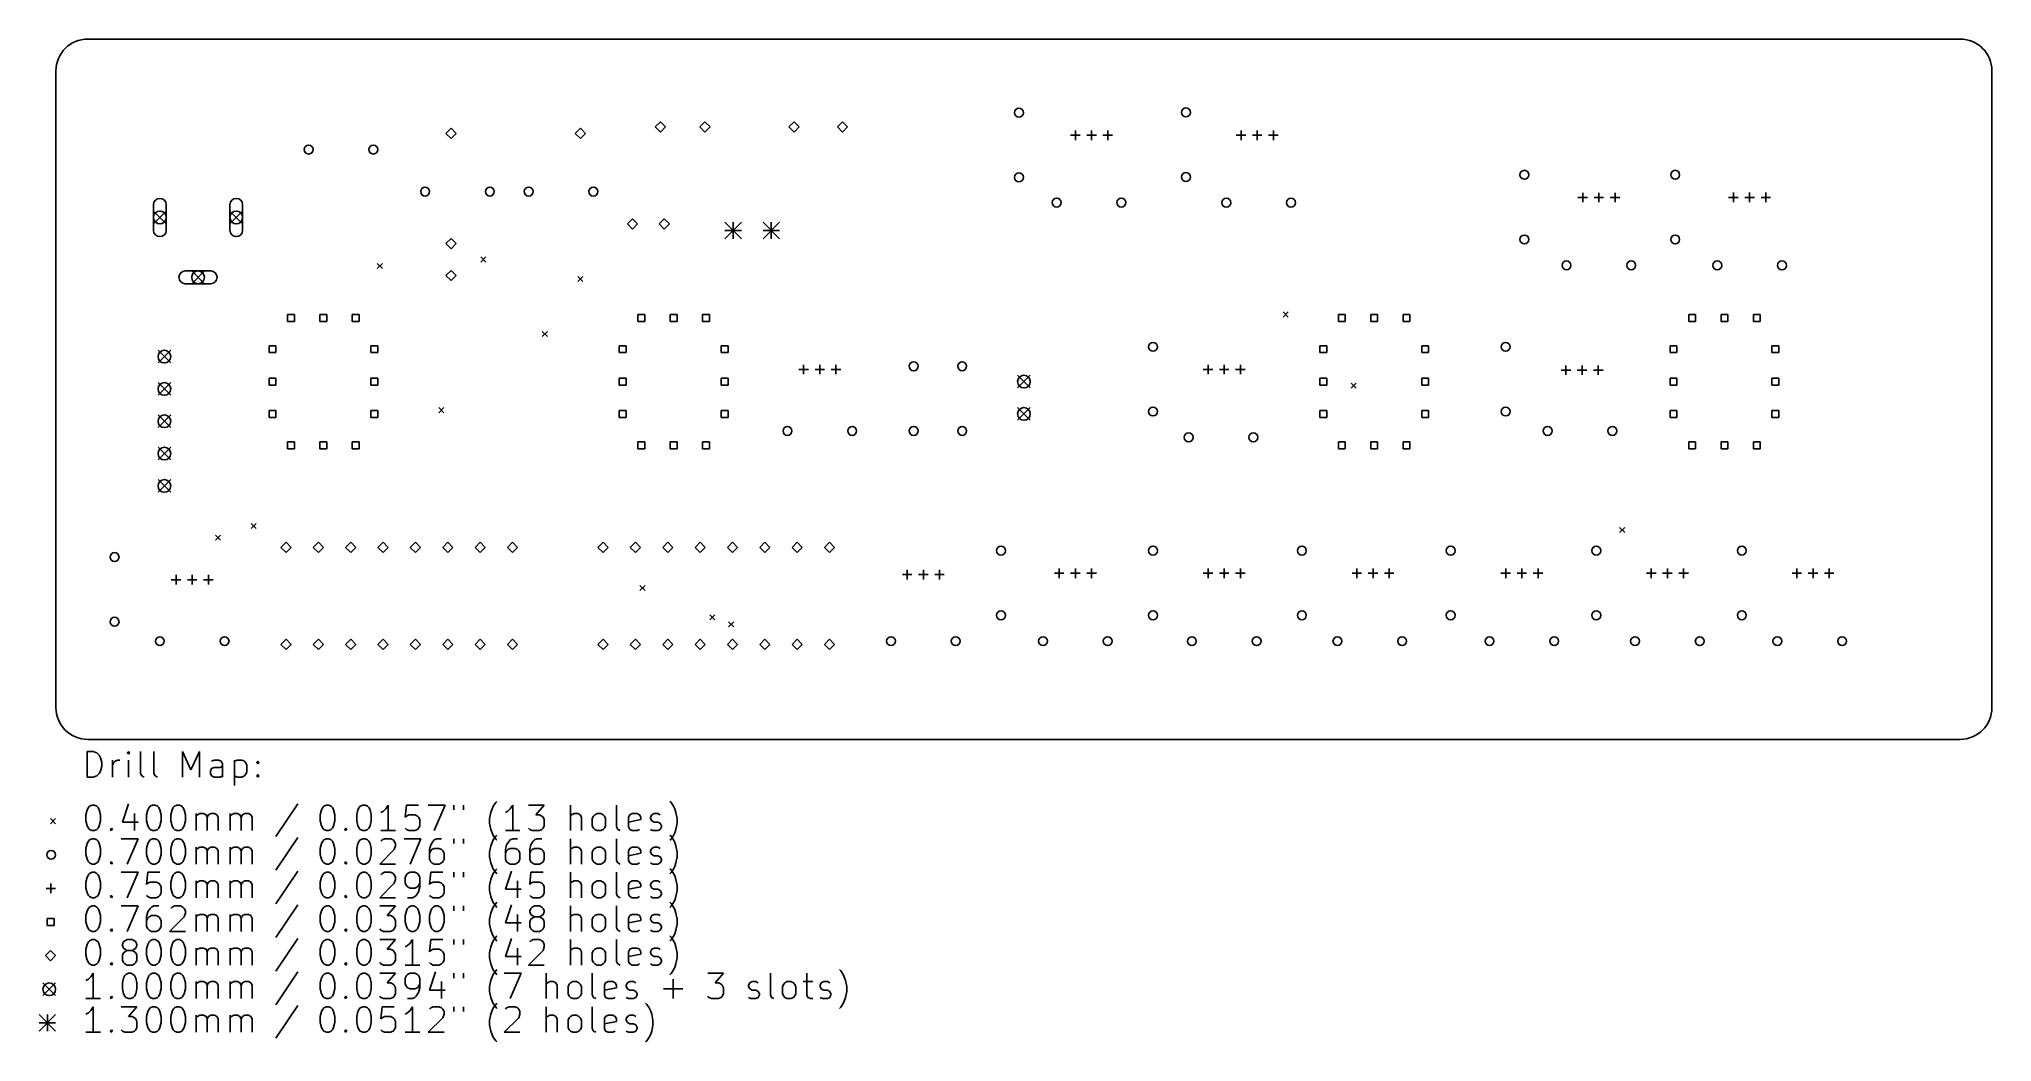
# Model space of a CAD drawing. Extents: x 2.9 to 8.93, y -5.83 to -2.73.
import ezdxf

# ---------------------------------------------------------------- set-up
doc = ezdxf.new("R2010")
doc.units = 0
doc.header["$MEASUREMENT"] = 0
doc.layers.add('BLACK', color=7, linetype='CONTINUOUS')

msp = doc.modelspace()

# ---------------------------------------------------------------- linework, layer by layer
at = {"layer": 'BLACK', "linetype": 'CONTINUOUS'}
for p, q in [((3.04724, -2.72835), (8.83465, -2.72835)), ((2.94882, -4.79528), (2.94882, -2.82677)), ((8.93307, -4.79528), (8.93307, -2.82677)), ((4.17, -3.00425), (4.15425, -3.02)), ((4.18575, -3.02), (4.17, -3.00425)), ((4.57, -3.00425), (4.55425, -3.02)), ((4.58575, -3.02), (4.57, -3.00425)), ((4.81727, -2.98425), (4.80152, -3)), ((4.80152, -3), (4.81727, -3.01575)), ((4.83302, -3), (4.81727, -2.98425)), ((4.81727, -3.01575), (4.83302, -3)), ((4.95507, -2.98425), (4.93932, -3)), ((4.93932, -3), (4.95507, -3.01575)), ((4.97081, -3), (4.95507, -2.98425)), ((4.95507, -3.01575), (4.97081, -3)), ((5.23039, -2.98425), (5.21465, -3)), ((5.21465, -3), (5.23039, -3.01575)), ((5.24614, -3), (5.23039, -2.98425)), ((5.23039, -3.01575), (5.24614, -3)), ((5.38, -2.98425), (5.36425, -3)), ((5.36425, -3), (5.38, -3.01575)), ((5.39575, -3), (5.38, -2.98425)), ((5.38, -3.01575), (5.39575, -3)), ((6.1, -3.01124), (6.1, -3.04076)), ((6.15, -3.01124), (6.15, -3.04076)), ((6.2, -3.01124), (6.2, -3.04076)), ((6.612, -3.01124), (6.612, -3.04076)), ((6.662, -3.01124), (6.662, -3.04076)), ((6.712, -3.01124), (6.712, -3.04076)), ((4.15425, -3.02), (4.17, -3.03575)), ((4.17, -3.03575), (4.18575, -3.02)), ((4.55425, -3.02), (4.57, -3.03575)), ((4.57, -3.03575), (4.58575, -3.02)), ((6.08524, -3.026), (6.11476, -3.026)), ((6.13524, -3.026), (6.16476, -3.026)), ((6.18524, -3.026), (6.21476, -3.026)), ((6.59724, -3.026), (6.62676, -3.026)), ((6.64724, -3.026), (6.67676, -3.026)), ((6.69724, -3.026), (6.72676, -3.026)), ((3.25031, -3.24063), (3.25031, -3.31937)), ((3.28969, -3.31937), (3.28969, -3.24063)), ((3.48654, -3.24063), (3.48654, -3.31937)), ((3.52591, -3.31937), (3.52591, -3.24063)), ((7.65324, -3.21817), (7.68276, -3.21817)), ((7.668, -3.20341), (7.668, -3.23294)), ((7.70324, -3.21817), (7.73276, -3.21817)), ((7.718, -3.20341), (7.718, -3.23294)), ((7.75324, -3.21817), (7.78276, -3.21817)), ((7.768, -3.20341), (7.768, -3.23294)), ((8.11924, -3.218), (8.14876, -3.218)), ((8.134, -3.20324), (8.134, -3.23276)), ((8.16924, -3.218), (8.19876, -3.218)), ((8.184, -3.20324), (8.184, -3.23276)), ((8.21924, -3.218), (8.24876, -3.218)), ((8.234, -3.20324), (8.234, -3.23276)), ((3.25031, -3.26031), (3.28969, -3.29969)), ((3.28969, -3.26031), (3.25031, -3.29969)), ((3.48654, -3.26031), (3.52591, -3.29969)), ((3.52591, -3.26031), (3.48654, -3.29969)), ((4.73079, -3.28425), (4.71504, -3.3)), ((4.71504, -3.3), (4.73079, -3.31575)), ((4.74654, -3.3), (4.73079, -3.28425)), ((4.73079, -3.31575), (4.74654, -3.3)), ((4.82921, -3.28425), (4.81346, -3.3)), ((4.81346, -3.3), (4.82921, -3.31575)), ((4.84496, -3.3), (4.82921, -3.28425)), ((4.82921, -3.31575), (4.84496, -3.3)), ((5.0163, -3.29441), (5.06748, -3.34559)), ((5.06748, -3.29441), (5.0163, -3.34559)), ((5.0163, -3.32), (5.06748, -3.32)), ((5.04189, -3.29441), (5.04189, -3.34559)), ((5.13441, -3.29441), (5.18559, -3.34559)), ((5.18559, -3.29441), (5.13441, -3.34559)), ((5.13441, -3.32), (5.18559, -3.32)), ((5.16, -3.29441), (5.16, -3.34559)), ((4.17, -3.34504), (4.15425, -3.36079)), ((4.15425, -3.36079), (4.17, -3.37654)), ((4.18575, -3.36079), (4.17, -3.34504)), ((4.17, -3.37654), (4.18575, -3.36079)), ((3.94213, -3.42213), (3.95787, -3.43787)), ((3.95787, -3.42213), (3.94213, -3.43787)), ((4.26213, -3.40213), (4.27787, -3.41787)), ((4.27787, -3.40213), (4.26213, -3.41787)), ((3.42748, -3.44535), (3.34874, -3.44535)), ((3.34874, -3.48472), (3.42748, -3.48472)), ((3.36843, -3.44535), (3.4078, -3.48472)), ((3.4078, -3.44535), (3.36843, -3.48472)), ((4.17, -3.44346), (4.15425, -3.45921)), ((4.15425, -3.45921), (4.17, -3.47496)), ((4.18575, -3.45921), (4.17, -3.44346)), ((4.17, -3.47496), (4.18575, -3.45921)), ((4.56213, -3.46213), (4.57787, -3.47787)), ((4.57787, -3.46213), (4.56213, -3.47787)), ((3.6862, -3.57994), (3.66498, -3.57994)), ((3.66498, -3.57994), (3.66498, -3.60116)), ((3.66498, -3.60116), (3.6862, -3.60116)), ((3.6862, -3.60116), (3.6862, -3.57994)), ((3.7862, -3.57994), (3.76498, -3.57994)), ((3.76498, -3.57994), (3.76498, -3.60116)), ((3.76498, -3.60116), (3.7862, -3.60116)), ((3.7862, -3.60116), (3.7862, -3.57994)), ((3.8862, -3.57994), (3.86498, -3.57994)), ((3.86498, -3.57994), (3.86498, -3.60116)), ((3.86498, -3.60116), (3.8862, -3.60116)), ((3.8862, -3.60116), (3.8862, -3.57994)), ((4.76887, -3.57994), (4.74766, -3.57994)), ((4.74766, -3.57994), (4.74766, -3.60116)), ((4.74766, -3.60116), (4.76887, -3.60116)), ((4.76887, -3.60116), (4.76887, -3.57994)), ((4.86887, -3.57994), (4.84766, -3.57994)), ((4.84766, -3.57994), (4.84766, -3.60116)), ((4.84766, -3.60116), (4.86887, -3.60116)), ((4.86887, -3.60116), (4.86887, -3.57994)), ((4.96887, -3.57994), (4.94766, -3.57994)), ((4.94766, -3.57994), (4.94766, -3.60116)), ((4.94766, -3.60116), (4.96887, -3.60116)), ((4.96887, -3.60116), (4.96887, -3.57994)), ((6.74213, -3.57213), (6.75787, -3.58787)), ((6.75787, -3.57213), (6.74213, -3.58787)), ((6.93423, -3.57994), (6.91302, -3.57994)), ((6.91302, -3.57994), (6.91302, -3.60116)), ((6.91302, -3.60116), (6.93423, -3.60116)), ((6.93423, -3.60116), (6.93423, -3.57994)), ((7.03423, -3.57994), (7.01302, -3.57994)), ((7.01302, -3.57994), (7.01302, -3.60116)), ((7.01302, -3.60116), (7.03423, -3.60116)), ((7.03423, -3.60116), (7.03423, -3.57994)), ((7.13423, -3.57994), (7.11302, -3.57994)), ((7.11302, -3.57994), (7.11302, -3.60116)), ((7.11302, -3.60116), (7.13423, -3.60116)), ((7.13423, -3.60116), (7.13423, -3.57994)), ((8.01691, -3.57994), (7.99569, -3.57994)), ((7.99569, -3.57994), (7.99569, -3.60116)), ((7.99569, -3.60116), (8.01691, -3.60116)), ((8.01691, -3.60116), (8.01691, -3.57994)), ((8.11691, -3.57994), (8.09569, -3.57994)), ((8.09569, -3.57994), (8.09569, -3.60116)), ((8.09569, -3.60116), (8.11691, -3.60116)), ((8.11691, -3.60116), (8.11691, -3.57994)), ((8.21691, -3.57994), (8.19569, -3.57994)), ((8.19569, -3.57994), (8.19569, -3.60116)), ((8.19569, -3.60116), (8.21691, -3.60116)), ((8.21691, -3.60116), (8.21691, -3.57994)), ((3.62872, -3.67679), (3.6075, -3.67679)), ((3.6075, -3.67679), (3.6075, -3.69801)), ((3.62872, -3.69801), (3.62872, -3.67679)), ((3.94368, -3.67679), (3.92246, -3.67679)), ((3.92246, -3.67679), (3.92246, -3.69801)), ((3.94368, -3.69801), (3.94368, -3.67679)), ((4.45213, -3.63213), (4.46787, -3.64787)), ((4.46787, -3.63213), (4.45213, -3.64787)), ((4.71139, -3.67679), (4.69018, -3.67679)), ((4.69018, -3.67679), (4.69018, -3.69801)), ((4.71139, -3.69801), (4.71139, -3.67679)), ((5.02635, -3.67679), (5.00514, -3.67679)), ((5.00514, -3.67679), (5.00514, -3.69801)), ((5.02635, -3.69801), (5.02635, -3.67679)), ((6.87675, -3.67679), (6.85554, -3.67679)), ((6.85554, -3.67679), (6.85554, -3.69801)), ((6.87675, -3.69801), (6.87675, -3.67679)), ((7.19171, -3.67679), (7.1705, -3.67679)), ((7.1705, -3.67679), (7.1705, -3.69801)), ((7.19171, -3.69801), (7.19171, -3.67679)), ((7.95943, -3.67679), (7.93821, -3.67679)), ((7.93821, -3.67679), (7.93821, -3.69801)), ((7.95943, -3.69801), (7.95943, -3.67679)), ((8.27439, -3.67679), (8.25317, -3.67679)), ((8.25317, -3.67679), (8.25317, -3.69801)), ((8.27439, -3.69801), (8.27439, -3.67679)), ((3.26431, -3.69031), (3.30369, -3.72969)), ((3.30369, -3.69031), (3.26431, -3.72969)), ((3.6075, -3.69801), (3.62872, -3.69801)), ((3.92246, -3.69801), (3.94368, -3.69801)), ((4.69018, -3.69801), (4.71139, -3.69801)), ((5.00514, -3.69801), (5.02635, -3.69801)), ((5.26, -3.73524), (5.26, -3.76476)), ((5.31, -3.73524), (5.31, -3.76476)), ((5.36, -3.73524), (5.36, -3.76476)), ((6.51, -3.73524), (6.51, -3.76476)), ((6.56, -3.73524), (6.56, -3.76476)), ((6.61, -3.73524), (6.61, -3.76476)), ((6.85554, -3.69801), (6.87675, -3.69801)), ((7.1705, -3.69801), (7.19171, -3.69801)), ((7.61622, -3.7372), (7.61622, -3.76673)), ((7.66622, -3.7372), (7.66622, -3.76673)), ((7.71622, -3.7372), (7.71622, -3.76673)), ((7.93821, -3.69801), (7.95943, -3.69801)), ((8.25317, -3.69801), (8.27439, -3.69801)), ((3.26431, -3.79031), (3.30369, -3.82969)), ((3.30369, -3.79031), (3.26431, -3.82969)), ((3.62872, -3.77679), (3.6075, -3.77679)), ((3.6075, -3.77679), (3.6075, -3.79801)), ((3.6075, -3.79801), (3.62872, -3.79801)), ((3.62872, -3.79801), (3.62872, -3.77679)), ((3.94368, -3.77679), (3.92246, -3.77679)), ((3.92246, -3.77679), (3.92246, -3.79801)), ((3.92246, -3.79801), (3.94368, -3.79801)), ((3.94368, -3.79801), (3.94368, -3.77679)), ((4.71139, -3.77679), (4.69018, -3.77679)), ((4.69018, -3.77679), (4.69018, -3.79801)), ((4.69018, -3.79801), (4.71139, -3.79801)), ((4.71139, -3.79801), (4.71139, -3.77679)), ((5.02635, -3.77679), (5.00514, -3.77679)), ((5.00514, -3.77679), (5.00514, -3.79801)), ((5.00514, -3.79801), (5.02635, -3.79801)), ((5.02635, -3.79801), (5.02635, -3.77679)), ((5.24524, -3.75), (5.27476, -3.75)), ((5.29524, -3.75), (5.32476, -3.75)), ((5.34524, -3.75), (5.37476, -3.75)), ((5.92126, -3.76772), (5.96063, -3.80709)), ((5.96063, -3.76772), (5.92126, -3.80709)), ((6.49524, -3.75), (6.52476, -3.75)), ((6.54524, -3.75), (6.57476, -3.75)), ((6.59524, -3.75), (6.62476, -3.75)), ((6.87675, -3.77679), (6.85554, -3.77679)), ((6.85554, -3.77679), (6.85554, -3.79801)), ((6.85554, -3.79801), (6.87675, -3.79801)), ((6.87675, -3.79801), (6.87675, -3.77679)), ((6.95213, -3.79213), (6.96787, -3.80787)), ((6.96787, -3.79213), (6.95213, -3.80787)), ((7.19171, -3.77679), (7.1705, -3.77679)), ((7.1705, -3.77679), (7.1705, -3.79801)), ((7.1705, -3.79801), (7.19171, -3.79801)), ((7.19171, -3.79801), (7.19171, -3.77679)), ((7.60146, -3.75197), (7.63098, -3.75197)), ((7.65146, -3.75197), (7.68098, -3.75197)), ((7.70146, -3.75197), (7.73098, -3.75197)), ((7.95943, -3.77679), (7.93821, -3.77679)), ((7.93821, -3.77679), (7.93821, -3.79801)), ((7.93821, -3.79801), (7.95943, -3.79801)), ((7.95943, -3.79801), (7.95943, -3.77679)), ((8.27439, -3.77679), (8.25317, -3.77679)), ((8.25317, -3.77679), (8.25317, -3.79801)), ((8.25317, -3.79801), (8.27439, -3.79801)), ((8.27439, -3.79801), (8.27439, -3.77679)), ((3.26431, -3.89031), (3.30369, -3.92969)), ((3.30369, -3.89031), (3.26431, -3.92969)), ((3.62872, -3.87679), (3.6075, -3.87679)), ((3.6075, -3.87679), (3.6075, -3.89801)), ((3.6075, -3.89801), (3.62872, -3.89801)), ((3.62872, -3.89801), (3.62872, -3.87679)), ((3.94368, -3.87679), (3.92246, -3.87679)), ((3.92246, -3.87679), (3.92246, -3.89801)), ((3.92246, -3.89801), (3.94368, -3.89801)), ((3.94368, -3.89801), (3.94368, -3.87679)), ((4.13231, -3.86802), (4.14806, -3.88377)), ((4.14806, -3.86802), (4.13231, -3.88377)), ((4.71139, -3.87679), (4.69018, -3.87679)), ((4.69018, -3.87679), (4.69018, -3.89801)), ((4.69018, -3.89801), (4.71139, -3.89801)), ((4.71139, -3.89801), (4.71139, -3.87679)), ((5.02635, -3.87679), (5.00514, -3.87679)), ((5.00514, -3.87679), (5.00514, -3.89801)), ((5.00514, -3.89801), (5.02635, -3.89801)), ((5.02635, -3.89801), (5.02635, -3.87679)), ((5.92126, -3.86772), (5.96063, -3.90709)), ((5.96063, -3.86772), (5.92126, -3.90709)), ((6.87675, -3.87679), (6.85554, -3.87679)), ((6.85554, -3.87679), (6.85554, -3.89801)), ((6.85554, -3.89801), (6.87675, -3.89801)), ((6.87675, -3.89801), (6.87675, -3.87679)), ((7.19171, -3.87679), (7.1705, -3.87679)), ((7.1705, -3.87679), (7.1705, -3.89801)), ((7.1705, -3.89801), (7.19171, -3.89801)), ((7.19171, -3.89801), (7.19171, -3.87679)), ((7.95943, -3.87679), (7.93821, -3.87679)), ((7.93821, -3.87679), (7.93821, -3.89801)), ((7.93821, -3.89801), (7.95943, -3.89801)), ((7.95943, -3.89801), (7.95943, -3.87679)), ((8.27439, -3.87679), (8.25317, -3.87679)), ((8.25317, -3.87679), (8.25317, -3.89801)), ((8.25317, -3.89801), (8.27439, -3.89801)), ((8.27439, -3.89801), (8.27439, -3.87679)), ((3.6862, -3.97365), (3.66498, -3.97365)), ((3.66498, -3.97365), (3.66498, -3.99486)), ((3.6862, -3.99486), (3.6862, -3.97365)), ((3.7862, -3.97365), (3.76498, -3.97365)), ((3.76498, -3.97365), (3.76498, -3.99486)), ((3.7862, -3.99486), (3.7862, -3.97365)), ((3.8862, -3.97365), (3.86498, -3.97365)), ((3.86498, -3.97365), (3.86498, -3.99486)), ((3.8862, -3.99486), (3.8862, -3.97365)), ((4.76887, -3.97365), (4.74766, -3.97365)), ((4.74766, -3.97365), (4.74766, -3.99486)), ((4.76887, -3.99486), (4.76887, -3.97365)), ((4.86887, -3.97365), (4.84766, -3.97365)), ((4.84766, -3.97365), (4.84766, -3.99486)), ((4.86887, -3.99486), (4.86887, -3.97365)), ((4.96887, -3.97365), (4.94766, -3.97365)), ((4.94766, -3.97365), (4.94766, -3.99486)), ((4.96887, -3.99486), (4.96887, -3.97365)), ((6.93423, -3.97365), (6.91302, -3.97365)), ((6.91302, -3.97365), (6.91302, -3.99486)), ((6.93423, -3.99486), (6.93423, -3.97365)), ((7.03423, -3.97365), (7.01302, -3.97365)), ((7.01302, -3.97365), (7.01302, -3.99486)), ((7.03423, -3.99486), (7.03423, -3.97365)), ((7.13423, -3.97365), (7.11302, -3.97365)), ((7.11302, -3.97365), (7.11302, -3.99486)), ((7.13423, -3.99486), (7.13423, -3.97365)), ((8.01691, -3.97365), (7.99569, -3.97365)), ((7.99569, -3.97365), (7.99569, -3.99486)), ((8.01691, -3.99486), (8.01691, -3.97365)), ((8.11691, -3.97365), (8.09569, -3.97365)), ((8.09569, -3.97365), (8.09569, -3.99486)), ((8.11691, -3.99486), (8.11691, -3.97365)), ((8.21691, -3.97365), (8.19569, -3.97365)), ((8.19569, -3.97365), (8.19569, -3.99486)), ((8.21691, -3.99486), (8.21691, -3.97365)), ((3.26431, -3.99031), (3.30369, -4.02969)), ((3.30369, -3.99031), (3.26431, -4.02969)), ((3.66498, -3.99486), (3.6862, -3.99486)), ((3.76498, -3.99486), (3.7862, -3.99486)), ((3.86498, -3.99486), (3.8862, -3.99486)), ((4.74766, -3.99486), (4.76887, -3.99486)), ((4.84766, -3.99486), (4.86887, -3.99486)), ((4.94766, -3.99486), (4.96887, -3.99486)), ((6.91302, -3.99486), (6.93423, -3.99486)), ((7.01302, -3.99486), (7.03423, -3.99486)), ((7.11302, -3.99486), (7.13423, -3.99486)), ((7.99569, -3.99486), (8.01691, -3.99486)), ((8.09569, -3.99486), (8.11691, -3.99486)), ((8.19569, -3.99486), (8.21691, -3.99486)), ((3.26431, -4.09031), (3.30369, -4.12969)), ((3.30369, -4.09031), (3.26431, -4.12969)), ((3.44213, -4.26213), (3.45787, -4.27787)), ((3.45787, -4.26213), (3.44213, -4.27787)), ((3.55213, -4.22613), (3.56787, -4.24187)), ((3.56787, -4.22613), (3.55213, -4.24187)), ((3.66, -4.28425), (3.64425, -4.3)), ((3.67575, -4.3), (3.66, -4.28425)), ((3.76, -4.28425), (3.74425, -4.3)), ((3.77575, -4.3), (3.76, -4.28425)), ((3.86, -4.28425), (3.84425, -4.3)), ((3.87575, -4.3), (3.86, -4.28425)), ((3.96, -4.28425), (3.94425, -4.3)), ((3.97575, -4.3), (3.96, -4.28425)), ((4.06, -4.28425), (4.04425, -4.3)), ((4.07575, -4.3), (4.06, -4.28425)), ((4.16, -4.28425), (4.14425, -4.3)), ((4.17575, -4.3), (4.16, -4.28425)), ((4.26, -4.28425), (4.24425, -4.3)), ((4.27575, -4.3), (4.26, -4.28425)), ((4.36, -4.28425), (4.34425, -4.3)), ((4.37575, -4.3), (4.36, -4.28425)), ((4.64, -4.28425), (4.62425, -4.3)), ((4.65575, -4.3), (4.64, -4.28425)), ((4.74, -4.28425), (4.72425, -4.3)), ((4.75575, -4.3), (4.74, -4.28425)), ((4.84, -4.28425), (4.82425, -4.3)), ((4.85575, -4.3), (4.84, -4.28425)), ((4.94, -4.28425), (4.92425, -4.3)), ((4.95575, -4.3), (4.94, -4.28425)), ((5.04, -4.28425), (5.02425, -4.3)), ((5.05575, -4.3), (5.04, -4.28425)), ((5.14, -4.28425), (5.12425, -4.3)), ((5.15575, -4.3), (5.14, -4.28425)), ((5.24, -4.28425), (5.22425, -4.3)), ((5.25575, -4.3), (5.24, -4.28425)), ((5.34, -4.28425), (5.32425, -4.3)), ((5.35575, -4.3), (5.34, -4.28425)), ((7.78213, -4.23813), (7.79787, -4.25387)), ((7.79787, -4.23813), (7.78213, -4.25387)), ((3.64425, -4.3), (3.66, -4.31575)), ((3.66, -4.31575), (3.67575, -4.3)), ((3.74425, -4.3), (3.76, -4.31575)), ((3.76, -4.31575), (3.77575, -4.3)), ((3.84425, -4.3), (3.86, -4.31575)), ((3.86, -4.31575), (3.87575, -4.3)), ((3.94425, -4.3), (3.96, -4.31575)), ((3.96, -4.31575), (3.97575, -4.3)), ((4.04425, -4.3), (4.06, -4.31575)), ((4.06, -4.31575), (4.07575, -4.3)), ((4.14425, -4.3), (4.16, -4.31575)), ((4.16, -4.31575), (4.17575, -4.3)), ((4.24425, -4.3), (4.26, -4.31575)), ((4.26, -4.31575), (4.27575, -4.3)), ((4.34425, -4.3), (4.36, -4.31575)), ((4.36, -4.31575), (4.37575, -4.3)), ((4.62425, -4.3), (4.64, -4.31575)), ((4.64, -4.31575), (4.65575, -4.3)), ((4.72425, -4.3), (4.74, -4.31575)), ((4.74, -4.31575), (4.75575, -4.3)), ((4.82425, -4.3), (4.84, -4.31575)), ((4.84, -4.31575), (4.85575, -4.3)), ((4.92425, -4.3), (4.94, -4.31575)), ((4.94, -4.31575), (4.95575, -4.3)), ((5.02425, -4.3), (5.04, -4.31575)), ((5.04, -4.31575), (5.05575, -4.3)), ((5.12425, -4.3), (5.14, -4.31575)), ((5.14, -4.31575), (5.15575, -4.3)), ((5.22425, -4.3), (5.24, -4.31575)), ((5.24, -4.31575), (5.25575, -4.3)), ((5.32425, -4.3), (5.34, -4.31575)), ((5.34, -4.31575), (5.35575, -4.3)), ((3.30524, -4.4), (3.33476, -4.4)), ((3.32, -4.38524), (3.32, -4.41476)), ((3.35524, -4.4), (3.38476, -4.4)), ((3.37, -4.38524), (3.37, -4.41476)), ((3.40524, -4.4), (3.43476, -4.4)), ((3.42, -4.38524), (3.42, -4.41476)), ((5.56524, -4.38417), (5.59476, -4.38417)), ((5.58, -4.36941), (5.58, -4.39894)), ((5.61524, -4.38417), (5.64476, -4.38417)), ((5.63, -4.36941), (5.63, -4.39894)), ((5.66524, -4.38417), (5.69476, -4.38417)), ((5.68, -4.36941), (5.68, -4.39894)), ((6.03524, -4.38), (6.06476, -4.38)), ((6.05, -4.36524), (6.05, -4.39476)), ((6.08524, -4.38), (6.11476, -4.38)), ((6.1, -4.36524), (6.1, -4.39476)), ((6.13524, -4.38), (6.16476, -4.38)), ((6.15, -4.36524), (6.15, -4.39476)), ((6.49524, -4.38), (6.52476, -4.38)), ((6.51, -4.36524), (6.51, -4.39476)), ((6.54524, -4.38), (6.57476, -4.38)), ((6.56, -4.36524), (6.56, -4.39476)), ((6.59524, -4.38), (6.62476, -4.38)), ((6.61, -4.36524), (6.61, -4.39476)), ((6.95524, -4.38), (6.98476, -4.38)), ((6.97, -4.36524), (6.97, -4.39476)), ((7.00524, -4.38), (7.03476, -4.38)), ((7.02, -4.36524), (7.02, -4.39476)), ((7.05524, -4.38), (7.08476, -4.38)), ((7.07, -4.36524), (7.07, -4.39476)), ((7.41524, -4.38), (7.44476, -4.38)), ((7.43, -4.36524), (7.43, -4.39476)), ((7.46524, -4.38), (7.49476, -4.38)), ((7.48, -4.36524), (7.48, -4.39476)), ((7.51524, -4.38), (7.54476, -4.38)), ((7.53, -4.36524), (7.53, -4.39476)), ((7.86524, -4.38), (7.89476, -4.38)), ((7.88, -4.36524), (7.88, -4.39476)), ((7.91524, -4.38), (7.94476, -4.38)), ((7.93, -4.36524), (7.93, -4.39476)), ((7.96524, -4.38), (7.99476, -4.38)), ((7.98, -4.36524), (7.98, -4.39476)), ((8.31524, -4.38), (8.34476, -4.38)), ((8.33, -4.36524), (8.33, -4.39476)), ((8.36524, -4.38), (8.39476, -4.38)), ((8.38, -4.36524), (8.38, -4.39476)), ((8.41524, -4.38), (8.44476, -4.38)), ((8.43, -4.36524), (8.43, -4.39476)), ((4.75413, -4.41813), (4.76987, -4.43387)), ((4.76987, -4.41813), (4.75413, -4.43387)), ((4.97013, -4.50813), (4.98587, -4.52387)), ((4.98587, -4.50813), (4.97013, -4.52387)), ((3.66, -4.58425), (3.64425, -4.6)), ((3.67575, -4.6), (3.66, -4.58425)), ((3.76, -4.58425), (3.74425, -4.6)), ((3.77575, -4.6), (3.76, -4.58425)), ((3.86, -4.58425), (3.84425, -4.6)), ((3.87575, -4.6), (3.86, -4.58425)), ((3.96, -4.58425), (3.94425, -4.6)), ((3.97575, -4.6), (3.96, -4.58425)), ((4.06, -4.58425), (4.04425, -4.6)), ((4.07575, -4.6), (4.06, -4.58425)), ((4.16, -4.58425), (4.14425, -4.6)), ((4.17575, -4.6), (4.16, -4.58425)), ((4.26, -4.58425), (4.24425, -4.6)), ((4.27575, -4.6), (4.26, -4.58425)), ((4.36, -4.58425), (4.34425, -4.6)), ((4.37575, -4.6), (4.36, -4.58425)), ((4.64, -4.58425), (4.62425, -4.6)), ((4.65575, -4.6), (4.64, -4.58425)), ((4.74, -4.58425), (4.72425, -4.6)), ((4.75575, -4.6), (4.74, -4.58425)), ((4.84, -4.58425), (4.82425, -4.6)), ((4.85575, -4.6), (4.84, -4.58425)), ((4.94, -4.58425), (4.92425, -4.6)), ((4.95575, -4.6), (4.94, -4.58425)), ((5.04, -4.58425), (5.02425, -4.6)), ((5.02813, -4.53013), (5.04387, -4.54587)), ((5.04387, -4.53013), (5.02813, -4.54587)), ((5.05575, -4.6), (5.04, -4.58425)), ((5.14, -4.58425), (5.12425, -4.6)), ((5.15575, -4.6), (5.14, -4.58425)), ((5.24, -4.58425), (5.22425, -4.6)), ((5.25575, -4.6), (5.24, -4.58425)), ((5.34, -4.58425), (5.32425, -4.6)), ((5.35575, -4.6), (5.34, -4.58425)), ((3.64425, -4.6), (3.66, -4.61575)), ((3.66, -4.61575), (3.67575, -4.6)), ((3.74425, -4.6), (3.76, -4.61575)), ((3.76, -4.61575), (3.77575, -4.6)), ((3.84425, -4.6), (3.86, -4.61575)), ((3.86, -4.61575), (3.87575, -4.6)), ((3.94425, -4.6), (3.96, -4.61575)), ((3.96, -4.61575), (3.97575, -4.6)), ((4.04425, -4.6), (4.06, -4.61575)), ((4.06, -4.61575), (4.07575, -4.6)), ((4.14425, -4.6), (4.16, -4.61575)), ((4.16, -4.61575), (4.17575, -4.6)), ((4.24425, -4.6), (4.26, -4.61575)), ((4.26, -4.61575), (4.27575, -4.6)), ((4.34425, -4.6), (4.36, -4.61575)), ((4.36, -4.61575), (4.37575, -4.6)), ((4.62425, -4.6), (4.64, -4.61575)), ((4.64, -4.61575), (4.65575, -4.6)), ((4.72425, -4.6), (4.74, -4.61575)), ((4.74, -4.61575), (4.75575, -4.6)), ((4.82425, -4.6), (4.84, -4.61575)), ((4.84, -4.61575), (4.85575, -4.6)), ((4.92425, -4.6), (4.94, -4.61575)), ((4.94, -4.61575), (4.95575, -4.6)), ((5.02425, -4.6), (5.04, -4.61575)), ((5.04, -4.61575), (5.05575, -4.6)), ((5.12425, -4.6), (5.14, -4.61575)), ((5.14, -4.61575), (5.15575, -4.6)), ((5.22425, -4.6), (5.24, -4.61575)), ((5.24, -4.61575), (5.25575, -4.6)), ((5.32425, -4.6), (5.34, -4.61575)), ((5.34, -4.61575), (5.35575, -4.6)), ((3.04532, -5.01023), (3.04532, -4.93149)), ((3.04532, -4.93149), (3.06407, -4.93149)), ((3.04724, -4.8937), (8.83465, -4.8937)), ((3.06407, -4.93149), (3.07532, -4.93524)), ((3.07532, -4.93524), (3.08282, -4.94274)), ((3.08282, -4.94274), (3.08657, -4.95023)), ((3.17281, -4.93149), (3.16906, -4.93524)), ((3.16906, -4.93524), (3.17281, -4.93899)), ((3.17656, -4.93524), (3.17281, -4.93149)), ((3.17281, -4.93149), (3.17281, -4.93899)), ((3.17281, -4.93899), (3.17656, -4.93524)), ((3.2103, -4.99898), (3.2103, -4.93149)), ((3.25155, -4.99898), (3.25155, -4.93149)), ((3.34004, -5.01023), (3.34004, -4.93149)), ((3.34004, -4.93149), (3.36628, -4.98773)), ((3.36628, -4.98773), (3.39253, -4.93149)), ((3.39253, -4.93149), (3.39253, -5.01023)), ((3.06407, -5.01023), (3.04532, -5.01023)), ((3.07532, -5.00648), (3.06407, -5.01023)), ((3.08282, -4.99898), (3.07532, -5.00648)), ((3.08657, -4.99148), (3.08282, -4.99898)), ((3.08657, -4.95023), (3.09032, -4.96523)), ((3.09032, -4.97648), (3.08657, -4.99148)), ((3.09032, -4.96523), (3.09032, -4.97648)), ((3.12406, -5.01023), (3.12406, -4.95773)), ((3.12406, -4.97273), (3.12781, -4.96523)), ((3.12781, -4.96523), (3.13156, -4.96148)), ((3.13156, -4.96148), (3.13906, -4.95773)), ((3.13906, -4.95773), (3.14656, -4.95773)), ((3.17281, -5.01023), (3.17281, -4.95773)), ((3.21405, -5.00648), (3.2103, -4.99898)), ((3.22155, -5.01023), (3.21405, -5.00648)), ((3.2553, -5.00648), (3.25155, -4.99898)), ((3.2628, -5.01023), (3.2553, -5.00648)), ((3.42627, -4.99148), (3.43002, -4.98398)), ((3.42627, -4.99898), (3.42627, -4.99148)), ((3.43002, -5.00648), (3.42627, -4.99898)), ((3.43752, -4.95773), (3.43002, -4.96148)), ((3.43002, -4.98398), (3.43752, -4.98023)), ((3.43752, -5.01023), (3.43002, -5.00648)), ((3.45252, -4.95773), (3.43752, -4.95773)), ((3.43752, -4.98023), (3.45627, -4.98023)), ((3.45627, -5.01023), (3.43752, -5.01023)), ((3.46002, -4.96148), (3.45252, -4.95773)), ((3.45627, -4.98023), (3.46377, -4.97648)), ((3.46377, -5.00648), (3.45627, -5.01023)), ((3.46377, -4.96898), (3.46002, -4.96148)), ((3.46377, -5.01023), (3.46377, -4.96898)), ((3.50127, -4.95773), (3.50127, -5.03647)), ((3.50127, -4.96148), (3.50876, -4.95773)), ((3.50876, -5.01023), (3.50127, -5.00648)), ((3.50876, -4.95773), (3.52376, -4.95773)), ((3.52376, -5.01023), (3.50876, -5.01023)), ((3.52376, -4.95773), (3.53126, -4.96148)), ((3.53126, -5.00648), (3.52376, -5.01023)), ((3.53126, -4.96148), (3.53501, -4.96523)), ((3.53501, -5.00273), (3.53126, -5.00648)), ((3.53501, -4.96523), (3.53876, -4.97273)), ((3.53876, -4.99523), (3.53501, -5.00273)), ((3.53876, -4.97273), (3.53876, -4.99523)), ((3.56876, -4.96523), (3.57251, -4.96148)), ((3.57251, -4.96898), (3.56876, -4.96523)), ((3.56876, -5.00648), (3.57251, -5.00273)), ((3.57251, -5.01023), (3.56876, -5.00648)), ((3.57251, -4.96148), (3.57626, -4.96523)), ((3.57251, -4.96148), (3.57251, -4.96898)), ((3.57626, -4.96523), (3.57251, -4.96898)), ((3.57251, -5.00273), (3.57626, -5.00648)), ((3.57251, -5.00273), (3.57251, -5.01023)), ((3.57626, -5.00648), (3.57251, -5.01023)), ((3.04157, -5.12684), (3.04532, -5.11184)), ((3.04157, -5.14558), (3.04157, -5.12684)), ((3.04532, -5.11184), (3.04907, -5.10434)), ((3.04907, -5.10434), (3.05282, -5.10059)), ((3.05282, -5.10059), (3.06032, -5.09684)), ((3.06032, -5.09684), (3.06782, -5.09684)), ((3.06782, -5.09684), (3.07532, -5.10059)), ((3.07532, -5.10059), (3.07907, -5.10434)), ((3.07907, -5.10434), (3.08282, -5.11184)), ((3.08282, -5.11184), (3.08657, -5.12684)), ((3.08657, -5.12684), (3.08657, -5.14558)), ((3.17281, -5.09309), (3.15406, -5.14933)), ((3.19155, -5.12309), (3.19155, -5.17558)), ((3.22905, -5.12684), (3.2328, -5.11184)), ((3.22905, -5.14558), (3.22905, -5.12684)), ((3.2328, -5.11184), (3.23655, -5.10434)), ((3.23655, -5.10434), (3.2403, -5.10059)), ((3.2403, -5.10059), (3.2478, -5.09684)), ((3.2478, -5.09684), (3.2553, -5.09684)), ((3.2553, -5.09684), (3.2628, -5.10059)), ((3.2628, -5.10059), (3.26654, -5.10434)), ((3.26654, -5.10434), (3.27029, -5.11184)), ((3.27029, -5.11184), (3.27404, -5.12684)), ((3.27404, -5.12684), (3.27404, -5.14558)), ((3.30404, -5.12684), (3.30779, -5.11184)), ((3.30404, -5.14558), (3.30404, -5.12684)), ((3.30779, -5.11184), (3.31154, -5.10434)), ((3.31154, -5.10434), (3.31529, -5.10059)), ((3.31529, -5.10059), (3.32279, -5.09684)), ((3.32279, -5.09684), (3.33029, -5.09684)), ((3.33029, -5.09684), (3.33779, -5.10059)), ((3.33779, -5.10059), (3.34154, -5.10434)), ((3.34154, -5.10434), (3.34528, -5.11184)), ((3.34528, -5.11184), (3.34903, -5.12684)), ((3.34903, -5.12684), (3.34903, -5.14558)), ((3.38278, -5.17558), (3.38278, -5.12309)), ((3.38278, -5.13059), (3.38653, -5.12684)), ((3.38653, -5.12684), (3.39403, -5.12309)), ((3.39403, -5.12309), (3.40528, -5.12309)), ((3.40528, -5.12309), (3.41278, -5.12684)), ((3.41278, -5.12684), (3.41653, -5.13434)), ((3.41653, -5.13434), (3.42028, -5.12684)), ((3.42028, -5.12684), (3.42777, -5.12309)), ((3.42777, -5.12309), (3.43902, -5.12309)), ((3.43902, -5.12309), (3.44652, -5.12684)), ((3.44652, -5.12684), (3.45027, -5.13434)), ((3.48777, -5.17558), (3.48777, -5.12309)), ((3.48777, -5.13059), (3.49152, -5.12684)), ((3.49152, -5.12684), (3.49902, -5.12309)), ((3.49902, -5.12309), (3.51026, -5.12309)), ((3.51026, -5.12309), (3.51776, -5.12684)), ((3.51776, -5.12684), (3.52151, -5.13434)), ((3.52151, -5.13434), (3.52526, -5.12684)), ((3.52526, -5.12684), (3.53276, -5.12309)), ((3.53276, -5.12309), (3.54401, -5.12309)), ((3.54401, -5.12309), (3.55151, -5.12684)), ((3.55151, -5.12684), (3.55526, -5.13434)), ((3.69624, -5.09309), (3.62875, -5.19433)), ((3.76598, -5.12684), (3.76973, -5.11184)), ((3.76598, -5.14558), (3.76598, -5.12684)), ((3.76973, -5.11184), (3.77348, -5.10434)), ((3.77348, -5.10434), (3.77723, -5.10059)), ((3.77723, -5.10059), (3.78473, -5.09684)), ((3.78473, -5.09684), (3.79223, -5.09684)), ((3.79223, -5.09684), (3.79973, -5.10059)), ((3.79973, -5.10059), (3.80348, -5.10434)), ((3.80348, -5.10434), (3.80723, -5.11184)), ((3.80723, -5.11184), (3.81098, -5.12684)), ((3.81098, -5.12684), (3.81098, -5.14558)), ((3.87847, -5.12684), (3.88222, -5.11184)), ((3.87847, -5.14558), (3.87847, -5.12684)), ((3.88222, -5.11184), (3.88597, -5.10434)), ((3.88597, -5.10434), (3.88972, -5.10059)), ((3.88972, -5.10059), (3.89722, -5.09684)), ((3.89722, -5.09684), (3.90472, -5.09684)), ((3.90472, -5.09684), (3.91221, -5.10059)), ((3.91221, -5.10059), (3.91596, -5.10434)), ((3.91596, -5.10434), (3.91971, -5.11184)), ((3.91971, -5.11184), (3.92346, -5.12684)), ((3.92346, -5.12684), (3.92346, -5.14558)), ((3.96096, -5.11559), (3.95346, -5.11934)), ((3.96846, -5.10809), (3.96096, -5.11559)), ((3.97596, -5.09684), (3.96846, -5.10809)), ((3.97596, -5.17558), (3.97596, -5.09684)), ((4.0322, -5.09684), (4.02845, -5.13434)), ((4.02845, -5.13434), (4.0322, -5.13059)), ((4.06969, -5.09684), (4.0322, -5.09684)), ((4.0322, -5.13059), (4.0397, -5.12684)), ((4.0397, -5.12684), (4.05845, -5.12684)), ((4.05845, -5.12684), (4.06594, -5.13059)), ((4.06594, -5.13059), (4.06969, -5.13434)), ((4.09969, -5.09684), (4.15218, -5.09684)), ((4.15218, -5.09684), (4.11844, -5.17558)), ((4.17843, -5.09684), (4.17843, -5.11184)), ((4.20843, -5.09684), (4.20843, -5.11184)), ((4.28942, -5.13809), (4.29317, -5.11934)), ((4.29317, -5.11934), (4.29692, -5.10809)), ((4.29692, -5.10809), (4.30067, -5.10059)), ((4.30067, -5.10059), (4.30816, -5.08934)), ((4.30816, -5.08934), (4.31191, -5.08559)), ((4.34566, -5.11559), (4.33816, -5.11934)), ((4.35316, -5.10809), (4.34566, -5.11559)), ((4.36066, -5.09684), (4.35316, -5.10809)), ((4.36066, -5.17558), (4.36066, -5.09684)), ((4.4094, -5.09684), (4.45815, -5.09684)), ((4.45815, -5.09684), (4.4319, -5.12684)), ((4.4319, -5.12684), (4.44315, -5.12684)), ((4.44315, -5.12684), (4.45065, -5.13059)), ((4.45065, -5.13059), (4.4544, -5.13434)), ((4.53914, -5.17558), (4.53914, -5.09684)), ((4.54289, -5.12684), (4.53914, -5.13059)), ((4.55038, -5.12309), (4.54289, -5.12684)), ((4.56163, -5.12309), (4.55038, -5.12309)), ((4.56913, -5.12684), (4.56163, -5.12309)), ((4.57288, -5.13434), (4.56913, -5.12684)), ((4.60663, -5.13809), (4.61038, -5.13059)), ((4.61038, -5.13059), (4.61413, -5.12684)), ((4.61413, -5.12684), (4.62163, -5.12309)), ((4.62163, -5.12309), (4.63287, -5.12309)), ((4.63287, -5.12309), (4.64037, -5.12684)), ((4.64037, -5.12684), (4.64412, -5.13059)), ((4.64412, -5.13059), (4.64787, -5.13809)), ((4.68162, -5.16433), (4.68162, -5.09684)), ((4.71911, -5.13434), (4.72286, -5.12684)), ((4.72286, -5.12684), (4.73036, -5.12309)), ((4.73036, -5.12309), (4.74536, -5.12309)), ((4.74536, -5.12309), (4.75286, -5.12684)), ((4.75286, -5.12684), (4.75661, -5.13434)), ((4.7866, -5.13434), (4.79035, -5.12684)), ((4.79035, -5.12684), (4.79785, -5.12309)), ((4.79785, -5.12309), (4.8091, -5.12309)), ((4.8091, -5.12309), (4.8166, -5.12684)), ((4.85035, -5.08934), (4.8466, -5.08559)), ((4.85785, -5.10059), (4.85035, -5.08934)), ((4.8616, -5.10809), (4.85785, -5.10059)), ((4.86535, -5.11934), (4.8616, -5.10809)), ((4.86909, -5.13809), (4.86535, -5.11934)), ((2.93209, -5.13878), (2.94783, -5.15453)), ((2.94783, -5.13878), (2.93209, -5.15453)), ((3.04532, -5.16058), (3.04157, -5.14558)), ((3.04907, -5.16808), (3.04532, -5.16058)), ((3.05282, -5.17183), (3.04907, -5.16808)), ((3.06032, -5.17558), (3.05282, -5.17183)), ((3.06782, -5.17558), (3.06032, -5.17558)), ((3.07532, -5.17183), (3.06782, -5.17558)), ((3.07907, -5.16808), (3.07532, -5.17183)), ((3.08282, -5.16058), (3.07907, -5.16808)), ((3.08657, -5.14558), (3.08282, -5.16058)), ((3.11656, -5.17183), (3.12031, -5.16808)), ((3.12031, -5.17558), (3.11656, -5.17183)), ((3.12031, -5.16808), (3.12406, -5.17183)), ((3.12031, -5.16808), (3.12031, -5.17558)), ((3.12406, -5.17183), (3.12031, -5.17558)), ((3.15406, -5.14933), (3.2028, -5.14933)), ((3.2328, -5.16058), (3.22905, -5.14558)), ((3.23655, -5.16808), (3.2328, -5.16058)), ((3.2403, -5.17183), (3.23655, -5.16808)), ((3.2478, -5.17558), (3.2403, -5.17183)), ((3.2553, -5.17558), (3.2478, -5.17558)), ((3.2628, -5.17183), (3.2553, -5.17558)), ((3.26654, -5.16808), (3.2628, -5.17183)), ((3.27029, -5.16058), (3.26654, -5.16808)), ((3.27404, -5.14558), (3.27029, -5.16058)), ((3.30779, -5.16058), (3.30404, -5.14558)), ((3.31154, -5.16808), (3.30779, -5.16058)), ((3.31529, -5.17183), (3.31154, -5.16808)), ((3.32279, -5.17558), (3.31529, -5.17183)), ((3.33029, -5.17558), (3.32279, -5.17558)), ((3.33779, -5.17183), (3.33029, -5.17558)), ((3.34154, -5.16808), (3.33779, -5.17183)), ((3.34528, -5.16058), (3.34154, -5.16808)), ((3.34903, -5.14558), (3.34528, -5.16058)), ((3.41653, -5.13434), (3.41653, -5.17558)), ((3.45027, -5.13434), (3.45027, -5.17558)), ((3.52151, -5.13434), (3.52151, -5.17558)), ((3.55526, -5.13434), (3.55526, -5.17558)), ((3.76973, -5.16058), (3.76598, -5.14558)), ((3.77348, -5.16808), (3.76973, -5.16058)), ((3.77723, -5.17183), (3.77348, -5.16808)), ((3.78473, -5.17558), (3.77723, -5.17183)), ((3.79223, -5.17558), (3.78473, -5.17558)), ((3.79973, -5.17183), (3.79223, -5.17558)), ((3.80348, -5.16808), (3.79973, -5.17183)), ((3.80723, -5.16058), (3.80348, -5.16808)), ((3.81098, -5.14558), (3.80723, -5.16058)), ((3.84097, -5.17183), (3.84472, -5.16808)), ((3.84472, -5.17558), (3.84097, -5.17183)), ((3.84472, -5.16808), (3.84847, -5.17183)), ((3.84472, -5.16808), (3.84472, -5.17558)), ((3.84847, -5.17183), (3.84472, -5.17558)), ((3.88222, -5.16058), (3.87847, -5.14558)), ((3.88597, -5.16808), (3.88222, -5.16058)), ((3.88972, -5.17183), (3.88597, -5.16808)), ((3.89722, -5.17558), (3.88972, -5.17183)), ((3.90472, -5.17558), (3.89722, -5.17558)), ((3.91221, -5.17183), (3.90472, -5.17558)), ((3.91596, -5.16808), (3.91221, -5.17183)), ((3.91971, -5.16058), (3.91596, -5.16808)), ((3.92346, -5.14558), (3.91971, -5.16058)), ((3.99845, -5.17558), (3.95346, -5.17558)), ((4.0322, -5.17183), (4.02845, -5.16808)), ((4.0397, -5.17558), (4.0322, -5.17183)), ((4.05845, -5.17558), (4.0397, -5.17558)), ((4.06594, -5.17183), (4.05845, -5.17558)), ((4.06969, -5.16808), (4.06594, -5.17183)), ((4.06969, -5.13434), (4.07344, -5.14184)), ((4.07344, -5.16058), (4.06969, -5.16808)), ((4.07344, -5.14184), (4.07344, -5.16058)), ((4.28942, -5.15308), (4.28942, -5.13809)), ((4.29317, -5.17183), (4.28942, -5.15308)), ((4.29692, -5.18308), (4.29317, -5.17183)), ((4.30067, -5.19058), (4.29692, -5.18308)), ((4.30816, -5.20183), (4.30067, -5.19058)), ((4.30816, -5.19328), (4.31191, -5.18953)), ((4.38316, -5.17558), (4.33816, -5.17558)), ((4.41315, -5.17183), (4.4094, -5.16808)), ((4.42065, -5.17558), (4.41315, -5.17183)), ((4.44315, -5.17558), (4.42065, -5.17558)), ((4.45065, -5.17183), (4.44315, -5.17558)), ((4.4544, -5.16808), (4.45065, -5.17183)), ((4.4544, -5.13434), (4.45815, -5.14184)), ((4.45815, -5.16058), (4.4544, -5.16808)), ((4.45815, -5.14184), (4.45815, -5.16058)), ((4.57288, -5.17558), (4.57288, -5.13434)), ((4.60663, -5.16058), (4.60663, -5.13809)), ((4.61038, -5.16808), (4.60663, -5.16058)), ((4.61413, -5.17183), (4.61038, -5.16808)), ((4.62163, -5.17558), (4.61413, -5.17183)), ((4.63287, -5.17558), (4.62163, -5.17558)), ((4.64037, -5.17183), (4.63287, -5.17558)), ((4.64412, -5.16808), (4.64037, -5.17183)), ((4.64787, -5.16058), (4.64412, -5.16808)), ((4.64787, -5.13809), (4.64787, -5.16058)), ((4.68537, -5.17183), (4.68162, -5.16433)), ((4.69287, -5.17558), (4.68537, -5.17183)), ((4.71911, -5.16433), (4.71911, -5.13434)), ((4.75661, -5.14184), (4.71911, -5.14933)), ((4.72286, -5.17183), (4.71911, -5.16433)), ((4.73036, -5.17558), (4.72286, -5.17183)), ((4.74536, -5.17558), (4.73036, -5.17558)), ((4.75286, -5.17183), (4.74536, -5.17558)), ((4.75661, -5.13434), (4.75661, -5.14184)), ((4.7866, -5.13809), (4.7866, -5.13434)), ((4.79035, -5.14558), (4.7866, -5.13809)), ((4.7866, -5.17183), (4.7941, -5.17558)), ((4.79785, -5.14933), (4.79035, -5.14558)), ((4.7941, -5.17558), (4.8091, -5.17558)), ((4.8091, -5.14933), (4.79785, -5.14933)), ((4.8166, -5.15308), (4.8091, -5.14933)), ((4.8091, -5.17558), (4.8166, -5.17183)), ((4.82035, -5.16058), (4.8166, -5.15308)), ((4.8166, -5.17183), (4.82035, -5.16433)), ((4.82035, -5.16433), (4.82035, -5.16058)), ((4.85035, -5.19328), (4.8466, -5.18953)), ((4.85035, -5.20183), (4.85785, -5.19058)), ((4.85785, -5.19058), (4.8616, -5.18308)), ((4.8616, -5.18308), (4.86535, -5.17183)), ((4.86535, -5.17183), (4.86909, -5.15308)), ((4.86909, -5.15308), (4.86909, -5.13809)), ((3.04157, -5.23077), (3.04532, -5.21578)), ((3.04157, -5.24952), (3.04157, -5.23077)), ((3.04532, -5.26452), (3.04157, -5.24952)), ((3.04532, -5.21578), (3.04907, -5.20828)), ((3.04907, -5.20828), (3.05282, -5.20453)), ((3.05282, -5.20453), (3.06032, -5.20078)), ((3.06032, -5.20078), (3.06782, -5.20078)), ((3.06782, -5.20078), (3.07532, -5.20453)), ((3.07532, -5.20453), (3.07907, -5.20828)), ((3.07907, -5.20828), (3.08282, -5.21578)), ((3.08282, -5.21578), (3.08657, -5.23077)), ((3.08657, -5.24952), (3.08282, -5.26452)), ((3.08657, -5.23077), (3.08657, -5.24952)), ((3.15031, -5.20078), (3.2028, -5.20078)), ((3.2028, -5.20078), (3.16906, -5.27952)), ((3.22905, -5.23077), (3.2328, -5.21578)), ((3.22905, -5.24952), (3.22905, -5.23077)), ((3.2328, -5.26452), (3.22905, -5.24952)), ((3.2328, -5.21578), (3.23655, -5.20828)), ((3.23655, -5.20828), (3.2403, -5.20453)), ((3.2403, -5.20453), (3.2478, -5.20078)), ((3.2478, -5.20078), (3.2553, -5.20078)), ((3.2553, -5.20078), (3.2628, -5.20453)), ((3.2628, -5.20453), (3.26654, -5.20828)), ((3.26654, -5.20828), (3.27029, -5.21578)), ((3.27029, -5.21578), (3.27404, -5.23077)), ((3.27404, -5.24952), (3.27029, -5.26452)), ((3.27404, -5.23077), (3.27404, -5.24952)), ((3.30404, -5.23077), (3.30779, -5.21578)), ((3.30404, -5.24952), (3.30404, -5.23077)), ((3.30779, -5.26452), (3.30404, -5.24952)), ((3.30779, -5.21578), (3.31154, -5.20828)), ((3.31154, -5.20828), (3.31529, -5.20453)), ((3.31529, -5.20453), (3.32279, -5.20078)), ((3.32279, -5.20078), (3.33029, -5.20078)), ((3.33029, -5.20078), (3.33779, -5.20453)), ((3.33779, -5.20453), (3.34154, -5.20828)), ((3.34154, -5.20828), (3.34528, -5.21578)), ((3.34528, -5.21578), (3.34903, -5.23077)), ((3.34903, -5.24952), (3.34528, -5.26452)), ((3.34903, -5.23077), (3.34903, -5.24952)), ((3.38278, -5.27952), (3.38278, -5.22702)), ((3.38278, -5.23452), (3.38653, -5.23077)), ((3.38653, -5.23077), (3.39403, -5.22702)), ((3.39403, -5.22702), (3.40528, -5.22702)), ((3.40528, -5.22702), (3.41278, -5.23077)), ((3.41278, -5.23077), (3.41653, -5.23827)), ((3.41653, -5.23827), (3.42028, -5.23077)), ((3.41653, -5.23827), (3.41653, -5.27952)), ((3.42028, -5.23077), (3.42777, -5.22702)), ((3.42777, -5.22702), (3.43902, -5.22702)), ((3.43902, -5.22702), (3.44652, -5.23077)), ((3.44652, -5.23077), (3.45027, -5.23827)), ((3.45027, -5.23827), (3.45027, -5.27952)), ((3.48777, -5.27952), (3.48777, -5.22702)), ((3.48777, -5.23452), (3.49152, -5.23077)), ((3.49152, -5.23077), (3.49902, -5.22702)), ((3.49902, -5.22702), (3.51026, -5.22702)), ((3.51026, -5.22702), (3.51776, -5.23077)), ((3.51776, -5.23077), (3.52151, -5.23827)), ((3.52151, -5.23827), (3.52526, -5.23077)), ((3.52151, -5.23827), (3.52151, -5.27952)), ((3.52526, -5.23077), (3.53276, -5.22702)), ((3.53276, -5.22702), (3.54401, -5.22702)), ((3.54401, -5.22702), (3.55151, -5.23077)), ((3.55151, -5.23077), (3.55526, -5.23827)), ((3.55526, -5.23827), (3.55526, -5.27952)), ((3.69624, -5.19703), (3.62875, -5.29827)), ((3.76598, -5.23077), (3.76973, -5.21578)), ((3.76598, -5.24952), (3.76598, -5.23077)), ((3.76973, -5.26452), (3.76598, -5.24952)), ((3.76973, -5.21578), (3.77348, -5.20828)), ((3.77348, -5.20828), (3.77723, -5.20453)), ((3.77723, -5.20453), (3.78473, -5.20078)), ((3.78473, -5.20078), (3.79223, -5.20078)), ((3.79223, -5.20078), (3.79973, -5.20453)), ((3.79973, -5.20453), (3.80348, -5.20828)), ((3.80348, -5.20828), (3.80723, -5.21578)), ((3.80723, -5.21578), (3.81098, -5.23077)), ((3.81098, -5.24952), (3.80723, -5.26452)), ((3.81098, -5.23077), (3.81098, -5.24952)), ((3.87847, -5.23077), (3.88222, -5.21578)), ((3.87847, -5.24952), (3.87847, -5.23077)), ((3.88222, -5.26452), (3.87847, -5.24952)), ((3.88222, -5.21578), (3.88597, -5.20828)), ((3.88597, -5.20828), (3.88972, -5.20453)), ((3.88972, -5.20453), (3.89722, -5.20078)), ((3.89722, -5.20078), (3.90472, -5.20078)), ((3.90472, -5.20078), (3.91221, -5.20453)), ((3.91221, -5.20453), (3.91596, -5.20828)), ((3.91596, -5.20828), (3.91971, -5.21578)), ((3.91971, -5.21578), (3.92346, -5.23077)), ((3.92346, -5.24952), (3.91971, -5.26452)), ((3.92346, -5.23077), (3.92346, -5.24952)), ((3.9947, -5.23452), (3.94971, -5.27952)), ((3.95346, -5.20828), (3.95721, -5.20453)), ((3.95721, -5.20453), (3.96471, -5.20078)), ((3.96471, -5.20078), (3.98346, -5.20078)), ((3.98346, -5.20078), (3.99095, -5.20453)), ((3.99095, -5.20453), (3.9947, -5.20828)), ((3.9947, -5.20828), (3.99845, -5.21578)), ((3.99845, -5.22328), (3.9947, -5.23452)), ((3.99845, -5.21578), (3.99845, -5.22328)), ((4.0247, -5.20078), (4.07719, -5.20078)), ((4.07719, -5.20078), (4.04345, -5.27952)), ((4.10719, -5.21953), (4.10344, -5.23452)), ((4.10344, -5.23452), (4.10344, -5.26452)), ((4.10719, -5.23827), (4.10344, -5.24577)), ((4.11469, -5.20828), (4.10719, -5.21953)), ((4.11094, -5.23452), (4.10719, -5.23827)), ((4.11844, -5.23077), (4.11094, -5.23452)), ((4.11844, -5.20453), (4.11469, -5.20828)), ((4.12594, -5.20078), (4.11844, -5.20453)), ((4.13344, -5.23077), (4.11844, -5.23077)), ((4.14094, -5.20078), (4.12594, -5.20078)), ((4.14094, -5.23452), (4.13344, -5.23077)), ((4.14469, -5.23827), (4.14094, -5.23452)), ((4.14843, -5.24577), (4.14469, -5.23827)), ((4.14843, -5.26452), (4.14843, -5.24577)), ((4.17843, -5.20078), (4.17843, -5.21578)), ((4.20843, -5.20078), (4.20843, -5.21578)), ((4.28942, -5.24202), (4.29317, -5.22328)), ((4.28942, -5.25702), (4.28942, -5.24202)), ((4.29317, -5.22328), (4.29692, -5.21203)), ((4.29692, -5.21203), (4.30067, -5.20453)), ((4.30067, -5.20453), (4.30816, -5.19328)), ((4.31191, -5.20558), (4.30816, -5.20183)), ((4.34191, -5.21953), (4.33816, -5.23452)), ((4.33816, -5.23452), (4.33816, -5.26452)), ((4.34191, -5.23827), (4.33816, -5.24577)), ((4.34941, -5.20828), (4.34191, -5.21953)), ((4.34566, -5.23452), (4.34191, -5.23827)), ((4.35316, -5.23077), (4.34566, -5.23452)), ((4.35316, -5.20453), (4.34941, -5.20828)), ((4.36066, -5.20078), (4.35316, -5.20453)), ((4.36816, -5.23077), (4.35316, -5.23077)), ((4.37566, -5.20078), (4.36066, -5.20078)), ((4.37566, -5.23452), (4.36816, -5.23077)), ((4.37941, -5.23827), (4.37566, -5.23452)), ((4.38316, -5.24577), (4.37941, -5.23827)), ((4.38316, -5.26452), (4.38316, -5.24577)), ((4.4169, -5.21953), (4.41315, -5.23452)), ((4.41315, -5.23452), (4.41315, -5.26452)), ((4.4169, -5.23827), (4.41315, -5.24577)), ((4.4244, -5.20828), (4.4169, -5.21953)), ((4.42065, -5.23452), (4.4169, -5.23827)), ((4.42815, -5.23077), (4.42065, -5.23452)), ((4.42815, -5.20453), (4.4244, -5.20828)), ((4.43565, -5.20078), (4.42815, -5.20453)), ((4.44315, -5.23077), (4.42815, -5.23077)), ((4.45065, -5.20078), (4.43565, -5.20078)), ((4.45065, -5.23452), (4.44315, -5.23077)), ((4.4544, -5.23827), (4.45065, -5.23452)), ((4.45815, -5.24577), (4.4544, -5.23827)), ((4.45815, -5.26452), (4.45815, -5.24577)), ((4.53914, -5.27952), (4.53914, -5.20078)), ((4.54289, -5.23077), (4.53914, -5.23452)), ((4.55038, -5.22702), (4.54289, -5.23077)), ((4.56163, -5.22702), (4.55038, -5.22702)), ((4.56913, -5.23077), (4.56163, -5.22702)), ((4.57288, -5.23827), (4.56913, -5.23077)), ((4.57288, -5.27952), (4.57288, -5.23827)), ((4.60663, -5.24202), (4.61038, -5.23452)), ((4.60663, -5.26452), (4.60663, -5.24202)), ((4.61038, -5.23452), (4.61413, -5.23077)), ((4.61413, -5.23077), (4.62163, -5.22702)), ((4.62163, -5.22702), (4.63287, -5.22702)), ((4.63287, -5.22702), (4.64037, -5.23077)), ((4.64037, -5.23077), (4.64412, -5.23452)), ((4.64412, -5.23452), (4.64787, -5.24202)), ((4.64787, -5.24202), (4.64787, -5.26452)), ((4.68162, -5.26827), (4.68162, -5.20078)), ((4.71911, -5.23827), (4.72286, -5.23077)), ((4.71911, -5.26827), (4.71911, -5.23827)), ((4.75661, -5.24577), (4.71911, -5.25327)), ((4.72286, -5.23077), (4.73036, -5.22702)), ((4.73036, -5.22702), (4.74536, -5.22702)), ((4.74536, -5.22702), (4.75286, -5.23077)), ((4.75286, -5.23077), (4.75661, -5.23827)), ((4.75661, -5.23827), (4.75661, -5.24577)), ((4.7866, -5.23827), (4.79035, -5.23077)), ((4.7866, -5.24202), (4.7866, -5.23827)), ((4.79035, -5.24952), (4.7866, -5.24202)), ((4.79035, -5.23077), (4.79785, -5.22702)), ((4.79785, -5.25327), (4.79035, -5.24952)), ((4.79785, -5.22702), (4.8091, -5.22702)), ((4.8091, -5.22702), (4.8166, -5.23077)), ((4.8466, -5.20558), (4.85035, -5.20183)), ((4.85785, -5.20453), (4.85035, -5.19328)), ((4.8616, -5.21203), (4.85785, -5.20453)), ((4.86535, -5.22328), (4.8616, -5.21203)), ((4.86909, -5.24202), (4.86535, -5.22328)), ((4.86909, -5.25702), (4.86909, -5.24202)), ((3.04907, -5.27202), (3.04532, -5.26452)), ((3.05282, -5.27577), (3.04907, -5.27202)), ((3.04907, -5.31221), (3.05282, -5.30846)), ((3.06032, -5.27952), (3.05282, -5.27577)), ((3.05282, -5.30846), (3.06032, -5.30471)), ((3.06782, -5.27952), (3.06032, -5.27952)), ((3.06032, -5.30471), (3.06782, -5.30471)), ((3.07532, -5.27577), (3.06782, -5.27952)), ((3.06782, -5.30471), (3.07532, -5.30846)), ((3.07907, -5.27202), (3.07532, -5.27577)), ((3.07532, -5.30846), (3.07907, -5.31221)), ((3.08282, -5.26452), (3.07907, -5.27202)), ((3.11656, -5.27577), (3.12031, -5.27202)), ((3.12031, -5.27952), (3.11656, -5.27577)), ((3.12031, -5.27202), (3.12406, -5.27577)), ((3.12031, -5.27202), (3.12031, -5.27952)), ((3.12406, -5.27577), (3.12031, -5.27952)), ((3.15031, -5.30471), (3.2028, -5.30471)), ((3.2028, -5.30471), (3.16906, -5.38346)), ((3.2328, -5.30471), (3.22905, -5.34221)), ((3.23655, -5.27202), (3.2328, -5.26452)), ((3.27029, -5.30471), (3.2328, -5.30471)), ((3.2403, -5.27577), (3.23655, -5.27202)), ((3.2478, -5.27952), (3.2403, -5.27577)), ((3.2553, -5.27952), (3.2478, -5.27952)), ((3.2628, -5.27577), (3.2553, -5.27952)), ((3.26654, -5.27202), (3.2628, -5.27577)), ((3.27029, -5.26452), (3.26654, -5.27202)), ((3.31154, -5.27202), (3.30779, -5.26452)), ((3.31529, -5.27577), (3.31154, -5.27202)), ((3.31154, -5.31221), (3.31529, -5.30846)), ((3.32279, -5.27952), (3.31529, -5.27577)), ((3.31529, -5.30846), (3.32279, -5.30471)), ((3.33029, -5.27952), (3.32279, -5.27952)), ((3.32279, -5.30471), (3.33029, -5.30471)), ((3.33779, -5.27577), (3.33029, -5.27952)), ((3.33029, -5.30471), (3.33779, -5.30846)), ((3.34154, -5.27202), (3.33779, -5.27577)), ((3.33779, -5.30846), (3.34154, -5.31221)), ((3.34528, -5.26452), (3.34154, -5.27202)), ((3.69624, -5.30097), (3.62875, -5.4022)), ((3.77348, -5.27202), (3.76973, -5.26452)), ((3.77723, -5.27577), (3.77348, -5.27202)), ((3.77348, -5.31221), (3.77723, -5.30846)), ((3.78473, -5.27952), (3.77723, -5.27577)), ((3.77723, -5.30846), (3.78473, -5.30471)), ((3.79223, -5.27952), (3.78473, -5.27952)), ((3.78473, -5.30471), (3.79223, -5.30471)), ((3.79973, -5.27577), (3.79223, -5.27952)), ((3.79223, -5.30471), (3.79973, -5.30846)), ((3.80348, -5.27202), (3.79973, -5.27577)), ((3.79973, -5.30846), (3.80348, -5.31221)), ((3.80723, -5.26452), (3.80348, -5.27202)), ((3.84097, -5.27577), (3.84472, -5.27202)), ((3.84472, -5.27952), (3.84097, -5.27577)), ((3.84472, -5.27202), (3.84847, -5.27577)), ((3.84472, -5.27202), (3.84472, -5.27952)), ((3.84847, -5.27577), (3.84472, -5.27952)), ((3.88597, -5.27202), (3.88222, -5.26452)), ((3.88972, -5.27577), (3.88597, -5.27202)), ((3.88597, -5.31221), (3.88972, -5.30846)), ((3.89722, -5.27952), (3.88972, -5.27577)), ((3.88972, -5.30846), (3.89722, -5.30471)), ((3.90472, -5.27952), (3.89722, -5.27952)), ((3.89722, -5.30471), (3.90472, -5.30471)), ((3.91221, -5.27577), (3.90472, -5.27952)), ((3.90472, -5.30471), (3.91221, -5.30846)), ((3.91596, -5.27202), (3.91221, -5.27577)), ((3.91221, -5.30846), (3.91596, -5.31221)), ((3.91971, -5.26452), (3.91596, -5.27202)), ((3.94971, -5.27952), (3.99845, -5.27952)), ((3.95346, -5.31221), (3.95721, -5.30846)), ((3.95721, -5.30846), (3.96471, -5.30471)), ((3.96471, -5.30471), (3.98346, -5.30471)), ((3.98346, -5.30471), (3.99095, -5.30846)), ((3.99095, -5.30846), (3.9947, -5.31221)), ((4.03595, -5.30846), (4.0322, -5.31221)), ((4.04345, -5.30471), (4.03595, -5.30846)), ((4.05845, -5.30471), (4.04345, -5.30471)), ((4.06594, -5.30846), (4.05845, -5.30471)), ((4.06969, -5.31221), (4.06594, -5.30846)), ((4.10344, -5.26452), (4.10719, -5.27202)), ((4.10719, -5.30471), (4.10344, -5.34221)), ((4.10719, -5.27202), (4.11094, -5.27577)), ((4.14469, -5.30471), (4.10719, -5.30471)), ((4.11094, -5.27577), (4.11844, -5.27952)), ((4.11844, -5.27952), (4.13344, -5.27952)), ((4.13344, -5.27952), (4.14094, -5.27577)), ((4.14094, -5.27577), (4.14469, -5.27202)), ((4.14469, -5.27202), (4.14843, -5.26452)), ((4.17843, -5.30471), (4.17843, -5.31971)), ((4.20843, -5.30471), (4.20843, -5.31971)), ((4.29317, -5.27577), (4.28942, -5.25702)), ((4.29692, -5.28702), (4.29317, -5.27577)), ((4.30067, -5.29452), (4.29692, -5.28702)), ((4.29692, -5.31596), (4.30067, -5.30846)), ((4.30816, -5.30576), (4.30067, -5.29452)), ((4.30067, -5.30846), (4.30816, -5.29722)), ((4.30816, -5.29722), (4.31191, -5.29347)), ((4.31191, -5.30951), (4.30816, -5.30576)), ((4.33816, -5.26452), (4.34191, -5.27202)), ((4.35691, -5.30097), (4.33816, -5.35721)), ((4.34191, -5.27202), (4.34566, -5.27577)), ((4.34566, -5.27577), (4.35316, -5.27952)), ((4.35316, -5.27952), (4.36816, -5.27952)), ((4.36816, -5.27952), (4.37566, -5.27577)), ((4.37566, -5.27577), (4.37941, -5.27202)), ((4.37941, -5.27202), (4.38316, -5.26452)), ((4.41315, -5.26452), (4.4169, -5.27202)), ((4.4169, -5.30471), (4.41315, -5.34221)), ((4.4169, -5.27202), (4.42065, -5.27577)), ((4.4544, -5.30471), (4.4169, -5.30471)), ((4.42065, -5.27577), (4.42815, -5.27952)), ((4.42815, -5.27952), (4.44315, -5.27952)), ((4.44315, -5.27952), (4.45065, -5.27577)), ((4.45065, -5.27577), (4.4544, -5.27202)), ((4.4544, -5.27202), (4.45815, -5.26452)), ((4.53914, -5.38346), (4.53914, -5.30471)), ((4.61038, -5.27202), (4.60663, -5.26452)), ((4.61413, -5.27577), (4.61038, -5.27202)), ((4.62163, -5.27952), (4.61413, -5.27577)), ((4.63287, -5.27952), (4.62163, -5.27952)), ((4.64037, -5.27577), (4.63287, -5.27952)), ((4.64412, -5.27202), (4.64037, -5.27577)), ((4.64787, -5.26452), (4.64412, -5.27202)), ((4.68537, -5.27577), (4.68162, -5.26827)), ((4.68162, -5.37221), (4.68162, -5.30471)), ((4.69287, -5.27952), (4.68537, -5.27577)), ((4.72286, -5.27577), (4.71911, -5.26827)), ((4.73036, -5.27952), (4.72286, -5.27577)), ((4.74536, -5.27952), (4.73036, -5.27952)), ((4.75286, -5.27577), (4.74536, -5.27952)), ((4.7866, -5.27577), (4.7941, -5.27952)), ((4.7941, -5.27952), (4.8091, -5.27952)), ((4.8091, -5.25327), (4.79785, -5.25327)), ((4.8166, -5.25702), (4.8091, -5.25327)), ((4.8091, -5.27952), (4.8166, -5.27577)), ((4.82035, -5.26452), (4.8166, -5.25702)), ((4.8166, -5.27577), (4.82035, -5.26827)), ((4.82035, -5.26827), (4.82035, -5.26452)), ((4.85035, -5.29722), (4.8466, -5.29347)), ((4.8466, -5.30951), (4.85035, -5.30576)), ((4.85035, -5.30576), (4.85785, -5.29452)), ((4.85785, -5.30846), (4.85035, -5.29722)), ((4.85785, -5.29452), (4.8616, -5.28702)), ((4.8616, -5.31596), (4.85785, -5.30846)), ((4.8616, -5.28702), (4.86535, -5.27577)), ((4.86535, -5.27577), (4.86909, -5.25702)), ((2.91831, -5.35453), (2.94783, -5.35453)), ((2.93307, -5.33976), (2.93307, -5.36929)), ((3.04157, -5.33471), (3.04532, -5.31971)), ((3.04157, -5.35346), (3.04157, -5.33471)), ((3.04532, -5.36846), (3.04157, -5.35346)), ((3.04532, -5.31971), (3.04907, -5.31221)), ((3.04907, -5.37596), (3.04532, -5.36846)), ((3.07907, -5.31221), (3.08282, -5.31971)), ((3.08282, -5.36846), (3.07907, -5.37596)), ((3.08282, -5.31971), (3.08657, -5.33471)), ((3.08657, -5.35346), (3.08282, -5.36846)), ((3.08657, -5.33471), (3.08657, -5.35346)), ((3.22905, -5.34221), (3.2328, -5.33846)), ((3.2328, -5.33846), (3.2403, -5.33471)), ((3.2403, -5.33471), (3.25905, -5.33471)), ((3.25905, -5.33471), (3.26654, -5.33846)), ((3.26654, -5.33846), (3.27029, -5.34221)), ((3.27029, -5.34221), (3.27404, -5.34971)), ((3.27404, -5.36846), (3.27029, -5.37596)), ((3.27404, -5.34971), (3.27404, -5.36846)), ((3.30404, -5.33471), (3.30779, -5.31971)), ((3.30404, -5.35346), (3.30404, -5.33471)), ((3.30779, -5.36846), (3.30404, -5.35346)), ((3.30779, -5.31971), (3.31154, -5.31221)), ((3.31154, -5.37596), (3.30779, -5.36846)), ((3.34154, -5.31221), (3.34528, -5.31971)), ((3.34528, -5.36846), (3.34154, -5.37596)), ((3.34528, -5.31971), (3.34903, -5.33471)), ((3.34903, -5.35346), (3.34528, -5.36846)), ((3.34903, -5.33471), (3.34903, -5.35346)), ((3.38278, -5.38346), (3.38278, -5.33096)), ((3.38278, -5.33846), (3.38653, -5.33471)), ((3.38653, -5.33471), (3.39403, -5.33096)), ((3.39403, -5.33096), (3.40528, -5.33096)), ((3.40528, -5.33096), (3.41278, -5.33471)), ((3.41278, -5.33471), (3.41653, -5.34221)), ((3.41653, -5.34221), (3.42028, -5.33471)), ((3.41653, -5.34221), (3.41653, -5.38346)), ((3.42028, -5.33471), (3.42777, -5.33096)), ((3.42777, -5.33096), (3.43902, -5.33096)), ((3.43902, -5.33096), (3.44652, -5.33471)), ((3.44652, -5.33471), (3.45027, -5.34221)), ((3.45027, -5.34221), (3.45027, -5.38346)), ((3.48777, -5.38346), (3.48777, -5.33096)), ((3.48777, -5.33846), (3.49152, -5.33471)), ((3.49152, -5.33471), (3.49902, -5.33096)), ((3.49902, -5.33096), (3.51026, -5.33096)), ((3.51026, -5.33096), (3.51776, -5.33471)), ((3.51776, -5.33471), (3.52151, -5.34221)), ((3.52151, -5.34221), (3.52526, -5.33471)), ((3.52151, -5.34221), (3.52151, -5.38346)), ((3.52526, -5.33471), (3.53276, -5.33096)), ((3.53276, -5.33096), (3.54401, -5.33096)), ((3.54401, -5.33096), (3.55151, -5.33471)), ((3.55151, -5.33471), (3.55526, -5.34221)), ((3.55526, -5.34221), (3.55526, -5.38346)), ((3.76598, -5.33471), (3.76973, -5.31971)), ((3.76598, -5.35346), (3.76598, -5.33471)), ((3.76973, -5.36846), (3.76598, -5.35346)), ((3.76973, -5.31971), (3.77348, -5.31221)), ((3.77348, -5.37596), (3.76973, -5.36846)), ((3.80348, -5.31221), (3.80723, -5.31971)), ((3.80723, -5.36846), (3.80348, -5.37596)), ((3.80723, -5.31971), (3.81098, -5.33471)), ((3.81098, -5.35346), (3.80723, -5.36846)), ((3.81098, -5.33471), (3.81098, -5.35346)), ((3.87847, -5.33471), (3.88222, -5.31971)), ((3.87847, -5.35346), (3.87847, -5.33471)), ((3.88222, -5.36846), (3.87847, -5.35346)), ((3.88222, -5.31971), (3.88597, -5.31221)), ((3.88597, -5.37596), (3.88222, -5.36846)), ((3.91596, -5.31221), (3.91971, -5.31971)), ((3.91971, -5.36846), (3.91596, -5.37596)), ((3.91971, -5.31971), (3.92346, -5.33471)), ((3.92346, -5.35346), (3.91971, -5.36846)), ((3.92346, -5.33471), (3.92346, -5.35346)), ((3.9947, -5.33846), (3.94971, -5.38346)), ((3.9947, -5.31221), (3.99845, -5.31971)), ((3.99845, -5.32721), (3.9947, -5.33846)), ((3.99845, -5.31971), (3.99845, -5.32721)), ((4.0322, -5.31221), (4.02845, -5.31971)), ((4.02845, -5.31971), (4.02845, -5.33846)), ((4.02845, -5.33846), (4.0322, -5.34596)), ((4.0322, -5.34596), (4.03595, -5.34971)), ((4.03595, -5.34971), (4.04345, -5.35346)), ((4.04345, -5.35346), (4.05845, -5.35346)), ((4.05845, -5.35346), (4.06594, -5.34971)), ((4.0622, -5.37596), (4.06969, -5.36471)), ((4.06594, -5.34971), (4.06969, -5.34596)), ((4.07344, -5.31971), (4.06969, -5.31221)), ((4.06969, -5.34596), (4.07344, -5.33846)), ((4.06969, -5.36471), (4.07344, -5.34971)), ((4.07344, -5.34971), (4.07344, -5.31971)), ((4.10344, -5.34221), (4.10719, -5.33846)), ((4.10719, -5.33846), (4.11469, -5.33471)), ((4.11469, -5.33471), (4.13344, -5.33471)), ((4.13344, -5.33471), (4.14094, -5.33846)), ((4.14094, -5.33846), (4.14469, -5.34221)), ((4.14469, -5.34221), (4.14843, -5.34971)), ((4.14843, -5.36846), (4.14469, -5.37596)), ((4.14843, -5.34971), (4.14843, -5.36846)), ((4.28942, -5.34596), (4.29317, -5.32721)), ((4.28942, -5.36096), (4.28942, -5.34596)), ((4.29317, -5.37971), (4.28942, -5.36096)), ((4.29317, -5.32721), (4.29692, -5.31596)), ((4.33816, -5.35721), (4.3869, -5.35721)), ((4.37566, -5.33096), (4.37566, -5.38346)), ((4.41315, -5.34221), (4.4169, -5.33846)), ((4.4169, -5.33846), (4.4244, -5.33471)), ((4.4244, -5.33471), (4.44315, -5.33471)), ((4.44315, -5.33471), (4.45065, -5.33846)), ((4.45065, -5.33846), (4.4544, -5.34221)), ((4.4544, -5.34221), (4.45815, -5.34971)), ((4.45815, -5.36846), (4.4544, -5.37596)), ((4.45815, -5.34971), (4.45815, -5.36846)), ((4.54289, -5.33471), (4.53914, -5.33846)), ((4.55038, -5.33096), (4.54289, -5.33471)), ((4.56163, -5.33096), (4.55038, -5.33096)), ((4.56913, -5.33471), (4.56163, -5.33096)), ((4.57288, -5.34221), (4.56913, -5.33471)), ((4.57288, -5.38346), (4.57288, -5.34221)), ((4.60663, -5.34596), (4.61038, -5.33846)), ((4.60663, -5.36846), (4.60663, -5.34596)), ((4.61038, -5.37596), (4.60663, -5.36846)), ((4.61038, -5.33846), (4.61413, -5.33471)), ((4.61413, -5.33471), (4.62163, -5.33096)), ((4.62163, -5.33096), (4.63287, -5.33096)), ((4.63287, -5.33096), (4.64037, -5.33471)), ((4.64037, -5.33471), (4.64412, -5.33846)), ((4.64412, -5.33846), (4.64787, -5.34596)), ((4.64787, -5.36846), (4.64412, -5.37596)), ((4.64787, -5.34596), (4.64787, -5.36846)), ((4.68537, -5.37971), (4.68162, -5.37221)), ((4.71911, -5.34221), (4.72286, -5.33471)), ((4.71911, -5.37221), (4.71911, -5.34221)), ((4.75661, -5.34971), (4.71911, -5.35721)), ((4.72286, -5.37971), (4.71911, -5.37221)), ((4.72286, -5.33471), (4.73036, -5.33096)), ((4.73036, -5.33096), (4.74536, -5.33096)), ((4.74536, -5.33096), (4.75286, -5.33471)), ((4.75286, -5.33471), (4.75661, -5.34221)), ((4.75661, -5.34221), (4.75661, -5.34971)), ((4.7866, -5.34221), (4.79035, -5.33471)), ((4.7866, -5.34596), (4.7866, -5.34221)), ((4.79035, -5.35346), (4.7866, -5.34596)), ((4.79035, -5.33471), (4.79785, -5.33096)), ((4.79785, -5.35721), (4.79035, -5.35346)), ((4.79785, -5.33096), (4.8091, -5.33096)), ((4.8091, -5.35721), (4.79785, -5.35721)), ((4.8091, -5.33096), (4.8166, -5.33471)), ((4.8166, -5.36096), (4.8091, -5.35721)), ((4.82035, -5.36846), (4.8166, -5.36096)), ((4.8166, -5.37971), (4.82035, -5.37221)), ((4.82035, -5.37221), (4.82035, -5.36846)), ((4.86535, -5.32721), (4.8616, -5.31596)), ((4.86909, -5.34596), (4.86535, -5.32721)), ((4.86535, -5.37971), (4.86909, -5.36096)), ((4.86909, -5.36096), (4.86909, -5.34596)), ((3.04157, -5.43865), (3.04532, -5.42365)), ((3.04532, -5.42365), (3.04907, -5.41615)), ((3.05282, -5.37971), (3.04907, -5.37596)), ((3.04907, -5.41615), (3.05282, -5.4124)), ((3.06032, -5.38346), (3.05282, -5.37971)), ((3.05282, -5.4124), (3.06032, -5.40865)), ((3.06782, -5.38346), (3.06032, -5.38346)), ((3.06032, -5.40865), (3.06782, -5.40865)), ((3.07532, -5.37971), (3.06782, -5.38346)), ((3.06782, -5.40865), (3.07532, -5.4124)), ((3.07907, -5.37596), (3.07532, -5.37971)), ((3.07532, -5.4124), (3.07907, -5.41615)), ((3.07907, -5.41615), (3.08282, -5.42365)), ((3.08282, -5.42365), (3.08657, -5.43865)), ((3.11656, -5.37971), (3.12031, -5.37596)), ((3.12031, -5.38346), (3.11656, -5.37971)), ((3.12031, -5.37596), (3.12406, -5.37971)), ((3.12031, -5.37596), (3.12031, -5.38346)), ((3.12406, -5.37971), (3.12031, -5.38346)), ((3.15031, -5.40865), (3.2028, -5.40865)), ((3.2028, -5.40865), (3.16906, -5.48739)), ((3.2328, -5.37971), (3.22905, -5.37596)), ((3.2328, -5.4274), (3.22905, -5.4424)), ((3.2403, -5.38346), (3.2328, -5.37971)), ((3.2403, -5.41615), (3.2328, -5.4274)), ((3.25905, -5.38346), (3.2403, -5.38346)), ((3.24405, -5.4124), (3.2403, -5.41615)), ((3.25155, -5.40865), (3.24405, -5.4124)), ((3.26654, -5.40865), (3.25155, -5.40865)), ((3.26654, -5.37971), (3.25905, -5.38346)), ((3.27029, -5.37596), (3.26654, -5.37971)), ((3.30404, -5.41615), (3.30779, -5.4124)), ((3.30779, -5.4124), (3.31529, -5.40865)), ((3.31529, -5.37971), (3.31154, -5.37596)), ((3.32279, -5.38346), (3.31529, -5.37971)), ((3.31529, -5.40865), (3.33404, -5.40865)), ((3.33029, -5.38346), (3.32279, -5.38346)), ((3.33779, -5.37971), (3.33029, -5.38346)), ((3.33404, -5.40865), (3.34154, -5.4124)), ((3.34154, -5.37596), (3.33779, -5.37971)), ((3.34154, -5.4124), (3.34528, -5.41615)), ((3.34528, -5.41615), (3.34903, -5.42365)), ((3.34903, -5.43115), (3.34528, -5.4424)), ((3.34903, -5.42365), (3.34903, -5.43115)), ((3.69624, -5.4049), (3.62875, -5.50614)), ((3.76598, -5.43865), (3.76973, -5.42365)), ((3.76973, -5.42365), (3.77348, -5.41615)), ((3.77723, -5.37971), (3.77348, -5.37596)), ((3.77348, -5.41615), (3.77723, -5.4124)), ((3.78473, -5.38346), (3.77723, -5.37971)), ((3.77723, -5.4124), (3.78473, -5.40865)), ((3.79223, -5.38346), (3.78473, -5.38346)), ((3.78473, -5.40865), (3.79223, -5.40865)), ((3.79973, -5.37971), (3.79223, -5.38346)), ((3.79223, -5.40865), (3.79973, -5.4124)), ((3.80348, -5.37596), (3.79973, -5.37971)), ((3.79973, -5.4124), (3.80348, -5.41615)), ((3.80348, -5.41615), (3.80723, -5.42365)), ((3.80723, -5.42365), (3.81098, -5.43865)), ((3.84097, -5.37971), (3.84472, -5.37596)), ((3.84472, -5.38346), (3.84097, -5.37971)), ((3.84472, -5.37596), (3.84847, -5.37971)), ((3.84472, -5.37596), (3.84472, -5.38346)), ((3.84847, -5.37971), (3.84472, -5.38346)), ((3.87847, -5.43865), (3.88222, -5.42365)), ((3.88222, -5.42365), (3.88597, -5.41615)), ((3.88972, -5.37971), (3.88597, -5.37596)), ((3.88597, -5.41615), (3.88972, -5.4124)), ((3.89722, -5.38346), (3.88972, -5.37971)), ((3.88972, -5.4124), (3.89722, -5.40865)), ((3.90472, -5.38346), (3.89722, -5.38346)), ((3.89722, -5.40865), (3.90472, -5.40865)), ((3.91221, -5.37971), (3.90472, -5.38346)), ((3.90472, -5.40865), (3.91221, -5.4124)), ((3.91596, -5.37596), (3.91221, -5.37971)), ((3.91221, -5.4124), (3.91596, -5.41615)), ((3.91596, -5.41615), (3.91971, -5.42365)), ((3.91971, -5.42365), (3.92346, -5.43865)), ((3.94971, -5.38346), (3.99845, -5.38346)), ((3.94971, -5.40865), (3.99845, -5.40865)), ((3.99845, -5.40865), (3.97221, -5.43865)), ((4.02845, -5.43865), (4.0322, -5.42365)), ((4.0322, -5.42365), (4.03595, -5.41615)), ((4.03595, -5.38346), (4.05095, -5.38346)), ((4.03595, -5.41615), (4.0397, -5.4124)), ((4.0397, -5.4124), (4.0472, -5.40865)), ((4.0472, -5.40865), (4.0547, -5.40865)), ((4.05095, -5.38346), (4.05845, -5.37971)), ((4.0547, -5.40865), (4.0622, -5.4124)), ((4.05845, -5.37971), (4.0622, -5.37596)), ((4.0622, -5.4124), (4.06594, -5.41615)), ((4.06594, -5.41615), (4.06969, -5.42365)), ((4.06969, -5.42365), (4.07344, -5.43865)), ((4.10719, -5.37971), (4.10344, -5.37596)), ((4.10344, -5.43865), (4.10719, -5.42365)), ((4.11469, -5.38346), (4.10719, -5.37971)), ((4.10719, -5.42365), (4.11094, -5.41615)), ((4.11094, -5.41615), (4.11469, -5.4124)), ((4.13344, -5.38346), (4.11469, -5.38346)), ((4.11469, -5.4124), (4.12219, -5.40865)), ((4.12219, -5.40865), (4.12969, -5.40865)), ((4.12969, -5.40865), (4.13719, -5.4124)), ((4.14094, -5.37971), (4.13344, -5.38346)), ((4.13719, -5.4124), (4.14094, -5.41615)), ((4.14469, -5.37596), (4.14094, -5.37971)), ((4.14094, -5.41615), (4.14469, -5.42365)), ((4.14469, -5.42365), (4.14843, -5.43865)), ((4.17843, -5.40865), (4.17843, -5.42365)), ((4.20843, -5.40865), (4.20843, -5.42365)), ((4.28942, -5.4499), (4.29317, -5.43115)), ((4.29692, -5.39095), (4.29317, -5.37971)), ((4.29317, -5.43115), (4.29692, -5.4199)), ((4.30067, -5.39845), (4.29692, -5.39095)), ((4.29692, -5.4199), (4.30067, -5.4124)), ((4.30816, -5.4097), (4.30067, -5.39845)), ((4.30067, -5.4124), (4.30816, -5.40115)), ((4.30816, -5.40115), (4.31191, -5.3974)), ((4.31191, -5.41345), (4.30816, -5.4097)), ((4.35691, -5.4049), (4.33816, -5.46115)), ((4.4169, -5.37971), (4.41315, -5.37596)), ((4.41315, -5.42365), (4.4169, -5.41615)), ((4.41315, -5.4274), (4.41315, -5.42365)), ((4.4169, -5.4349), (4.41315, -5.4274)), ((4.4244, -5.38346), (4.4169, -5.37971)), ((4.4169, -5.41615), (4.42065, -5.4124)), ((4.42065, -5.4124), (4.42815, -5.40865)), ((4.44315, -5.38346), (4.4244, -5.38346)), ((4.42815, -5.40865), (4.44315, -5.40865)), ((4.45065, -5.37971), (4.44315, -5.38346)), ((4.44315, -5.40865), (4.45065, -5.4124)), ((4.4544, -5.37596), (4.45065, -5.37971)), ((4.45065, -5.4124), (4.4544, -5.41615)), ((4.4544, -5.41615), (4.45815, -5.42365)), ((4.45815, -5.4274), (4.4544, -5.4349)), ((4.45815, -5.42365), (4.45815, -5.4274)), ((4.53914, -5.48739), (4.53914, -5.40865)), ((4.61413, -5.37971), (4.61038, -5.37596)), ((4.62163, -5.38346), (4.61413, -5.37971)), ((4.63287, -5.38346), (4.62163, -5.38346)), ((4.64037, -5.37971), (4.63287, -5.38346)), ((4.64412, -5.37596), (4.64037, -5.37971)), ((4.68162, -5.47614), (4.68162, -5.40865)), ((4.69287, -5.38346), (4.68537, -5.37971)), ((4.73036, -5.38346), (4.72286, -5.37971)), ((4.74536, -5.38346), (4.73036, -5.38346)), ((4.75286, -5.37971), (4.74536, -5.38346)), ((4.7866, -5.37971), (4.7941, -5.38346)), ((4.7941, -5.38346), (4.8091, -5.38346)), ((4.8091, -5.38346), (4.8166, -5.37971)), ((4.85035, -5.40115), (4.8466, -5.3974)), ((4.8466, -5.41345), (4.85035, -5.4097)), ((4.85035, -5.4097), (4.85785, -5.39845)), ((4.85785, -5.4124), (4.85035, -5.40115)), ((4.85785, -5.39845), (4.8616, -5.39095)), ((4.8616, -5.4199), (4.85785, -5.4124)), ((4.8616, -5.39095), (4.86535, -5.37971)), ((4.86535, -5.43115), (4.8616, -5.4199)), ((4.86909, -5.4499), (4.86535, -5.43115)), ((2.94344, -5.44786), (2.92223, -5.44786)), ((2.92223, -5.44786), (2.92223, -5.46907)), ((2.92223, -5.46907), (2.94344, -5.46907)), ((2.94344, -5.46907), (2.94344, -5.44786)), ((3.04157, -5.4574), (3.04157, -5.43865)), ((3.04532, -5.47239), (3.04157, -5.4574)), ((3.04907, -5.47989), (3.04532, -5.47239)), ((3.05282, -5.48364), (3.04907, -5.47989)), ((3.06032, -5.48739), (3.05282, -5.48364)), ((3.06782, -5.48739), (3.06032, -5.48739)), ((3.07532, -5.48364), (3.06782, -5.48739)), ((3.07907, -5.47989), (3.07532, -5.48364)), ((3.08282, -5.47239), (3.07907, -5.47989)), ((3.08657, -5.4574), (3.08282, -5.47239)), ((3.08657, -5.43865), (3.08657, -5.4574)), ((3.11656, -5.48364), (3.12031, -5.47989)), ((3.12031, -5.48739), (3.11656, -5.48364)), ((3.12031, -5.47989), (3.12406, -5.48364)), ((3.12031, -5.47989), (3.12031, -5.48739)), ((3.12406, -5.48364), (3.12031, -5.48739)), ((3.22905, -5.4424), (3.22905, -5.47239)), ((3.2328, -5.44615), (3.22905, -5.45365)), ((3.22905, -5.47239), (3.2328, -5.47989)), ((3.23655, -5.4424), (3.2328, -5.44615)), ((3.2328, -5.47989), (3.23655, -5.48364)), ((3.24405, -5.43865), (3.23655, -5.4424)), ((3.23655, -5.48364), (3.24405, -5.48739)), ((3.25905, -5.43865), (3.24405, -5.43865)), ((3.24405, -5.48739), (3.25905, -5.48739)), ((3.26654, -5.4424), (3.25905, -5.43865)), ((3.25905, -5.48739), (3.26654, -5.48364)), ((3.27029, -5.44615), (3.26654, -5.4424)), ((3.26654, -5.48364), (3.27029, -5.47989)), ((3.27404, -5.45365), (3.27029, -5.44615)), ((3.27029, -5.47989), (3.27404, -5.47239)), ((3.27404, -5.47239), (3.27404, -5.45365)), ((3.34528, -5.4424), (3.30029, -5.48739)), ((3.30029, -5.48739), (3.34903, -5.48739)), ((3.38278, -5.48739), (3.38278, -5.4349)), ((3.38278, -5.4424), (3.38653, -5.43865)), ((3.38653, -5.43865), (3.39403, -5.4349)), ((3.39403, -5.4349), (3.40528, -5.4349)), ((3.40528, -5.4349), (3.41278, -5.43865)), ((3.41278, -5.43865), (3.41653, -5.44615)), ((3.41653, -5.44615), (3.42028, -5.43865)), ((3.41653, -5.44615), (3.41653, -5.48739)), ((3.42028, -5.43865), (3.42777, -5.4349)), ((3.42777, -5.4349), (3.43902, -5.4349)), ((3.43902, -5.4349), (3.44652, -5.43865)), ((3.44652, -5.43865), (3.45027, -5.44615)), ((3.45027, -5.44615), (3.45027, -5.48739)), ((3.48777, -5.48739), (3.48777, -5.4349)), ((3.48777, -5.4424), (3.49152, -5.43865)), ((3.49152, -5.43865), (3.49902, -5.4349)), ((3.49902, -5.4349), (3.51026, -5.4349)), ((3.51026, -5.4349), (3.51776, -5.43865)), ((3.51776, -5.43865), (3.52151, -5.44615)), ((3.52151, -5.44615), (3.52526, -5.43865)), ((3.52151, -5.44615), (3.52151, -5.48739)), ((3.52526, -5.43865), (3.53276, -5.4349)), ((3.53276, -5.4349), (3.54401, -5.4349)), ((3.54401, -5.4349), (3.55151, -5.43865)), ((3.55151, -5.43865), (3.55526, -5.44615)), ((3.55526, -5.44615), (3.55526, -5.48739)), ((3.76598, -5.4574), (3.76598, -5.43865)), ((3.76973, -5.47239), (3.76598, -5.4574)), ((3.77348, -5.47989), (3.76973, -5.47239)), ((3.77723, -5.48364), (3.77348, -5.47989)), ((3.78473, -5.48739), (3.77723, -5.48364)), ((3.79223, -5.48739), (3.78473, -5.48739)), ((3.79973, -5.48364), (3.79223, -5.48739)), ((3.80348, -5.47989), (3.79973, -5.48364)), ((3.80723, -5.47239), (3.80348, -5.47989)), ((3.81098, -5.4574), (3.80723, -5.47239)), ((3.81098, -5.43865), (3.81098, -5.4574)), ((3.84097, -5.48364), (3.84472, -5.47989)), ((3.84472, -5.48739), (3.84097, -5.48364)), ((3.84472, -5.47989), (3.84847, -5.48364)), ((3.84472, -5.47989), (3.84472, -5.48739)), ((3.84847, -5.48364), (3.84472, -5.48739)), ((3.87847, -5.4574), (3.87847, -5.43865)), ((3.88222, -5.47239), (3.87847, -5.4574)), ((3.88597, -5.47989), (3.88222, -5.47239)), ((3.88972, -5.48364), (3.88597, -5.47989)), ((3.89722, -5.48739), (3.88972, -5.48364)), ((3.90472, -5.48739), (3.89722, -5.48739)), ((3.91221, -5.48364), (3.90472, -5.48739)), ((3.91596, -5.47989), (3.91221, -5.48364)), ((3.91971, -5.47239), (3.91596, -5.47989)), ((3.92346, -5.4574), (3.91971, -5.47239)), ((3.92346, -5.43865), (3.92346, -5.4574)), ((3.95346, -5.48364), (3.94971, -5.47989)), ((3.96096, -5.48739), (3.95346, -5.48364)), ((3.98346, -5.48739), (3.96096, -5.48739)), ((3.97221, -5.43865), (3.98346, -5.43865)), ((3.98346, -5.43865), (3.99095, -5.4424)), ((3.99095, -5.48364), (3.98346, -5.48739)), ((3.99095, -5.4424), (3.9947, -5.44615)), ((3.9947, -5.47989), (3.99095, -5.48364)), ((3.9947, -5.44615), (3.99845, -5.45365)), ((3.99845, -5.47239), (3.9947, -5.47989)), ((3.99845, -5.45365), (3.99845, -5.47239)), ((4.02845, -5.4574), (4.02845, -5.43865)), ((4.0322, -5.47239), (4.02845, -5.4574)), ((4.03595, -5.47989), (4.0322, -5.47239)), ((4.0397, -5.48364), (4.03595, -5.47989)), ((4.0472, -5.48739), (4.0397, -5.48364)), ((4.0547, -5.48739), (4.0472, -5.48739)), ((4.0622, -5.48364), (4.0547, -5.48739)), ((4.06594, -5.47989), (4.0622, -5.48364)), ((4.06969, -5.47239), (4.06594, -5.47989)), ((4.07344, -5.4574), (4.06969, -5.47239)), ((4.07344, -5.43865), (4.07344, -5.4574)), ((4.10344, -5.4574), (4.10344, -5.43865)), ((4.10719, -5.47239), (4.10344, -5.4574)), ((4.11094, -5.47989), (4.10719, -5.47239)), ((4.11469, -5.48364), (4.11094, -5.47989)), ((4.12219, -5.48739), (4.11469, -5.48364)), ((4.12969, -5.48739), (4.12219, -5.48739)), ((4.13719, -5.48364), (4.12969, -5.48739)), ((4.14094, -5.47989), (4.13719, -5.48364)), ((4.14469, -5.47239), (4.14094, -5.47989)), ((4.14843, -5.4574), (4.14469, -5.47239)), ((4.14843, -5.43865), (4.14843, -5.4574)), ((4.28942, -5.4649), (4.28942, -5.4499)), ((4.29317, -5.48364), (4.28942, -5.4649)), ((4.29692, -5.49489), (4.29317, -5.48364)), ((4.33816, -5.46115), (4.3869, -5.46115)), ((4.37566, -5.4349), (4.37566, -5.48739)), ((4.4169, -5.4499), (4.41315, -5.4574)), ((4.41315, -5.4574), (4.41315, -5.47239)), ((4.41315, -5.47239), (4.4169, -5.47989)), ((4.42065, -5.43865), (4.4169, -5.4349)), ((4.42065, -5.44615), (4.4169, -5.4499)), ((4.4169, -5.47989), (4.42065, -5.48364)), ((4.42815, -5.4424), (4.42065, -5.43865)), ((4.42815, -5.4424), (4.42065, -5.44615)), ((4.42065, -5.48364), (4.42815, -5.48739)), ((4.44315, -5.4424), (4.42815, -5.4424)), ((4.42815, -5.48739), (4.44315, -5.48739)), ((4.45065, -5.43865), (4.44315, -5.4424)), ((4.45065, -5.44615), (4.44315, -5.4424)), ((4.44315, -5.48739), (4.45065, -5.48364)), ((4.4544, -5.4349), (4.45065, -5.43865)), ((4.4544, -5.4499), (4.45065, -5.44615)), ((4.45065, -5.48364), (4.4544, -5.47989)), ((4.45815, -5.4574), (4.4544, -5.4499)), ((4.4544, -5.47989), (4.45815, -5.47239)), ((4.45815, -5.47239), (4.45815, -5.4574)), ((4.54289, -5.43865), (4.53914, -5.4424)), ((4.55038, -5.4349), (4.54289, -5.43865)), ((4.56163, -5.4349), (4.55038, -5.4349)), ((4.56913, -5.43865), (4.56163, -5.4349)), ((4.57288, -5.44615), (4.56913, -5.43865)), ((4.57288, -5.48739), (4.57288, -5.44615)), ((4.60663, -5.4499), (4.61038, -5.4424)), ((4.60663, -5.47239), (4.60663, -5.4499)), ((4.61038, -5.47989), (4.60663, -5.47239)), ((4.61038, -5.4424), (4.61413, -5.43865)), ((4.61413, -5.48364), (4.61038, -5.47989)), ((4.61413, -5.43865), (4.62163, -5.4349)), ((4.62163, -5.48739), (4.61413, -5.48364)), ((4.62163, -5.4349), (4.63287, -5.4349)), ((4.63287, -5.48739), (4.62163, -5.48739)), ((4.63287, -5.4349), (4.64037, -5.43865)), ((4.64037, -5.48364), (4.63287, -5.48739)), ((4.64037, -5.43865), (4.64412, -5.4424)), ((4.64412, -5.47989), (4.64037, -5.48364)), ((4.64412, -5.4424), (4.64787, -5.4499)), ((4.64787, -5.47239), (4.64412, -5.47989)), ((4.64787, -5.4499), (4.64787, -5.47239)), ((4.68537, -5.48364), (4.68162, -5.47614)), ((4.69287, -5.48739), (4.68537, -5.48364)), ((4.71911, -5.44615), (4.72286, -5.43865)), ((4.71911, -5.47614), (4.71911, -5.44615)), ((4.75661, -5.45365), (4.71911, -5.46115)), ((4.72286, -5.48364), (4.71911, -5.47614)), ((4.72286, -5.43865), (4.73036, -5.4349)), ((4.73036, -5.48739), (4.72286, -5.48364)), ((4.73036, -5.4349), (4.74536, -5.4349)), ((4.74536, -5.48739), (4.73036, -5.48739)), ((4.74536, -5.4349), (4.75286, -5.43865)), ((4.75286, -5.48364), (4.74536, -5.48739)), ((4.75286, -5.43865), (4.75661, -5.44615)), ((4.75661, -5.44615), (4.75661, -5.45365)), ((4.7866, -5.44615), (4.79035, -5.43865)), ((4.7866, -5.4499), (4.7866, -5.44615)), ((4.79035, -5.4574), (4.7866, -5.4499)), ((4.7866, -5.48364), (4.7941, -5.48739)), ((4.79035, -5.43865), (4.79785, -5.4349)), ((4.79785, -5.46115), (4.79035, -5.4574)), ((4.7941, -5.48739), (4.8091, -5.48739)), ((4.79785, -5.4349), (4.8091, -5.4349)), ((4.8091, -5.46115), (4.79785, -5.46115)), ((4.8091, -5.4349), (4.8166, -5.43865)), ((4.8166, -5.4649), (4.8091, -5.46115)), ((4.8091, -5.48739), (4.8166, -5.48364)), ((4.82035, -5.47239), (4.8166, -5.4649)), ((4.8166, -5.48364), (4.82035, -5.47614)), ((4.82035, -5.47614), (4.82035, -5.47239)), ((4.8616, -5.49489), (4.86535, -5.48364)), ((4.86535, -5.48364), (4.86909, -5.4649)), ((4.86909, -5.4649), (4.86909, -5.4499)), ((2.93209, -5.54665), (2.91634, -5.5624)), ((2.94783, -5.5624), (2.93209, -5.54665)), ((3.04157, -5.54259), (3.04532, -5.52759)), ((3.04157, -5.56133), (3.04157, -5.54259)), ((3.04532, -5.52759), (3.04907, -5.52009)), ((3.04907, -5.52009), (3.05282, -5.51634)), ((3.05282, -5.51634), (3.06032, -5.51259)), ((3.06032, -5.51259), (3.06782, -5.51259)), ((3.06782, -5.51259), (3.07532, -5.51634)), ((3.07532, -5.51634), (3.07907, -5.52009)), ((3.07907, -5.52009), (3.08282, -5.52759)), ((3.08282, -5.52759), (3.08657, -5.54259)), ((3.08657, -5.54259), (3.08657, -5.56133)), ((3.15406, -5.52759), (3.15781, -5.52009)), ((3.15406, -5.53134), (3.15406, -5.52759)), ((3.15781, -5.53884), (3.15406, -5.53134)), ((3.15781, -5.52009), (3.16156, -5.51634)), ((3.16156, -5.54259), (3.15781, -5.53884)), ((3.16156, -5.55008), (3.15781, -5.55383)), ((3.16156, -5.51634), (3.16906, -5.51259)), ((3.16906, -5.54633), (3.16156, -5.54259)), ((3.16906, -5.54633), (3.16156, -5.55008)), ((3.16906, -5.51259), (3.18406, -5.51259)), ((3.18406, -5.54633), (3.16906, -5.54633)), ((3.18406, -5.51259), (3.19155, -5.51634)), ((3.19155, -5.54259), (3.18406, -5.54633)), ((3.19155, -5.55008), (3.18406, -5.54633)), ((3.19155, -5.51634), (3.1953, -5.52009)), ((3.1953, -5.53884), (3.19155, -5.54259)), ((3.1953, -5.55383), (3.19155, -5.55008)), ((3.1953, -5.52009), (3.19905, -5.52759)), ((3.19905, -5.53134), (3.1953, -5.53884)), ((3.19905, -5.52759), (3.19905, -5.53134)), ((3.22905, -5.54259), (3.2328, -5.52759)), ((3.22905, -5.56133), (3.22905, -5.54259)), ((3.2328, -5.52759), (3.23655, -5.52009)), ((3.23655, -5.52009), (3.2403, -5.51634)), ((3.2403, -5.51634), (3.2478, -5.51259)), ((3.2478, -5.51259), (3.2553, -5.51259)), ((3.2553, -5.51259), (3.2628, -5.51634)), ((3.2628, -5.51634), (3.26654, -5.52009)), ((3.26654, -5.52009), (3.27029, -5.52759)), ((3.27029, -5.52759), (3.27404, -5.54259)), ((3.27404, -5.54259), (3.27404, -5.56133)), ((3.30404, -5.54259), (3.30779, -5.52759)), ((3.30404, -5.56133), (3.30404, -5.54259)), ((3.30779, -5.52759), (3.31154, -5.52009)), ((3.31154, -5.52009), (3.31529, -5.51634)), ((3.31529, -5.51634), (3.32279, -5.51259)), ((3.32279, -5.51259), (3.33029, -5.51259)), ((3.33029, -5.51259), (3.33779, -5.51634)), ((3.33779, -5.51634), (3.34154, -5.52009)), ((3.34154, -5.52009), (3.34528, -5.52759)), ((3.34528, -5.52759), (3.34903, -5.54259)), ((3.34903, -5.54259), (3.34903, -5.56133)), ((3.38278, -5.59133), (3.38278, -5.53884)), ((3.38278, -5.54633), (3.38653, -5.54259)), ((3.38653, -5.54259), (3.39403, -5.53884)), ((3.39403, -5.53884), (3.40528, -5.53884)), ((3.40528, -5.53884), (3.41278, -5.54259)), ((3.41278, -5.54259), (3.41653, -5.55008)), ((3.41653, -5.55008), (3.42028, -5.54259)), ((3.41653, -5.55008), (3.41653, -5.59133)), ((3.42028, -5.54259), (3.42777, -5.53884)), ((3.42777, -5.53884), (3.43902, -5.53884)), ((3.43902, -5.53884), (3.44652, -5.54259)), ((3.44652, -5.54259), (3.45027, -5.55008)), ((3.45027, -5.55008), (3.45027, -5.59133)), ((3.48777, -5.59133), (3.48777, -5.53884)), ((3.48777, -5.54633), (3.49152, -5.54259)), ((3.49152, -5.54259), (3.49902, -5.53884)), ((3.49902, -5.53884), (3.51026, -5.53884)), ((3.51026, -5.53884), (3.51776, -5.54259)), ((3.51776, -5.54259), (3.52151, -5.55008)), ((3.52151, -5.55008), (3.52526, -5.54259)), ((3.52151, -5.55008), (3.52151, -5.59133)), ((3.52526, -5.54259), (3.53276, -5.53884)), ((3.53276, -5.53884), (3.54401, -5.53884)), ((3.54401, -5.53884), (3.55151, -5.54259)), ((3.55151, -5.54259), (3.55526, -5.55008)), ((3.55526, -5.55008), (3.55526, -5.59133)), ((3.69624, -5.50884), (3.62875, -5.61008)), ((3.76598, -5.54259), (3.76973, -5.52759)), ((3.76598, -5.56133), (3.76598, -5.54259)), ((3.76973, -5.52759), (3.77348, -5.52009)), ((3.77348, -5.52009), (3.77723, -5.51634)), ((3.77723, -5.51634), (3.78473, -5.51259)), ((3.78473, -5.51259), (3.79223, -5.51259)), ((3.79223, -5.51259), (3.79973, -5.51634)), ((3.79973, -5.51634), (3.80348, -5.52009)), ((3.80348, -5.52009), (3.80723, -5.52759)), ((3.80723, -5.52759), (3.81098, -5.54259)), ((3.81098, -5.54259), (3.81098, -5.56133)), ((3.87847, -5.54259), (3.88222, -5.52759)), ((3.87847, -5.56133), (3.87847, -5.54259)), ((3.88222, -5.52759), (3.88597, -5.52009)), ((3.88597, -5.52009), (3.88972, -5.51634)), ((3.88972, -5.51634), (3.89722, -5.51259)), ((3.89722, -5.51259), (3.90472, -5.51259)), ((3.90472, -5.51259), (3.91221, -5.51634)), ((3.91221, -5.51634), (3.91596, -5.52009)), ((3.91596, -5.52009), (3.91971, -5.52759)), ((3.91971, -5.52759), (3.92346, -5.54259)), ((3.92346, -5.54259), (3.92346, -5.56133)), ((3.94971, -5.51259), (3.99845, -5.51259)), ((3.99845, -5.51259), (3.97221, -5.54259)), ((3.97221, -5.54259), (3.98346, -5.54259)), ((3.98346, -5.54259), (3.99095, -5.54633)), ((3.99095, -5.54633), (3.9947, -5.55008)), ((3.9947, -5.55008), (3.99845, -5.55758)), ((4.03595, -5.53134), (4.02845, -5.53509)), ((4.04345, -5.52384), (4.03595, -5.53134)), ((4.05095, -5.51259), (4.04345, -5.52384)), ((4.05095, -5.59133), (4.05095, -5.51259)), ((4.10719, -5.51259), (4.10344, -5.55008)), ((4.10344, -5.55008), (4.10719, -5.54633)), ((4.14469, -5.51259), (4.10719, -5.51259)), ((4.10719, -5.54633), (4.11469, -5.54259)), ((4.11469, -5.54259), (4.13344, -5.54259)), ((4.13344, -5.54259), (4.14094, -5.54633)), ((4.14094, -5.54633), (4.14469, -5.55008)), ((4.14469, -5.55008), (4.14843, -5.55758)), ((4.17843, -5.51259), (4.17843, -5.52759)), ((4.20843, -5.51259), (4.20843, -5.52759)), ((4.28942, -5.55383), (4.29317, -5.53509)), ((4.29317, -5.53509), (4.29692, -5.52384)), ((4.30067, -5.50239), (4.29692, -5.49489)), ((4.29692, -5.52384), (4.30067, -5.51634)), ((4.30816, -5.51364), (4.30067, -5.50239)), ((4.30067, -5.51634), (4.30816, -5.50509)), ((4.30816, -5.50509), (4.31191, -5.50134)), ((4.31191, -5.51739), (4.30816, -5.51364)), ((4.35691, -5.50884), (4.33816, -5.56508)), ((4.37566, -5.53884), (4.37566, -5.59133)), ((4.4544, -5.54633), (4.4094, -5.59133)), ((4.41315, -5.52009), (4.4169, -5.51634)), ((4.4169, -5.51634), (4.4244, -5.51259)), ((4.4244, -5.51259), (4.44315, -5.51259)), ((4.44315, -5.51259), (4.45065, -5.51634)), ((4.45065, -5.51634), (4.4544, -5.52009)), ((4.4544, -5.52009), (4.45815, -5.52759)), ((4.45815, -5.53509), (4.4544, -5.54633)), ((4.45815, -5.52759), (4.45815, -5.53509)), ((4.53914, -5.59133), (4.53914, -5.51259)), ((4.54289, -5.54259), (4.53914, -5.54633)), ((4.55038, -5.53884), (4.54289, -5.54259)), ((4.56163, -5.53884), (4.55038, -5.53884)), ((4.56913, -5.54259), (4.56163, -5.53884)), ((4.57288, -5.55008), (4.56913, -5.54259)), ((4.57288, -5.59133), (4.57288, -5.55008)), ((4.60663, -5.55383), (4.61038, -5.54633)), ((4.61038, -5.54633), (4.61413, -5.54259)), ((4.61413, -5.54259), (4.62163, -5.53884)), ((4.62163, -5.53884), (4.63287, -5.53884)), ((4.63287, -5.53884), (4.64037, -5.54259)), ((4.64037, -5.54259), (4.64412, -5.54633)), ((4.64412, -5.54633), (4.64787, -5.55383)), ((4.68162, -5.58008), (4.68162, -5.51259)), ((4.71911, -5.55008), (4.72286, -5.54259)), ((4.71911, -5.58008), (4.71911, -5.55008)), ((4.72286, -5.54259), (4.73036, -5.53884)), ((4.73036, -5.53884), (4.74536, -5.53884)), ((4.74536, -5.53884), (4.75286, -5.54259)), ((4.75286, -5.54259), (4.75661, -5.55008)), ((4.75661, -5.55008), (4.75661, -5.55758)), ((4.7866, -5.55008), (4.79035, -5.54259)), ((4.7866, -5.55383), (4.7866, -5.55008)), ((4.79035, -5.54259), (4.79785, -5.53884)), ((4.79785, -5.53884), (4.8091, -5.53884)), ((4.8091, -5.53884), (4.8166, -5.54259)), ((4.85035, -5.50509), (4.8466, -5.50134)), ((4.8466, -5.51739), (4.85035, -5.51364)), ((4.85035, -5.51364), (4.85785, -5.50239)), ((4.85785, -5.51634), (4.85035, -5.50509)), ((4.85785, -5.50239), (4.8616, -5.49489)), ((4.8616, -5.52384), (4.85785, -5.51634)), ((4.86535, -5.53509), (4.8616, -5.52384)), ((4.86909, -5.55383), (4.86535, -5.53509)), ((2.91634, -5.5624), (2.93209, -5.57815)), ((2.93209, -5.57815), (2.94783, -5.5624)), ((3.04532, -5.57633), (3.04157, -5.56133)), ((3.04907, -5.58383), (3.04532, -5.57633)), ((3.05282, -5.58758), (3.04907, -5.58383)), ((3.06032, -5.59133), (3.05282, -5.58758)), ((3.06782, -5.59133), (3.06032, -5.59133)), ((3.07532, -5.58758), (3.06782, -5.59133)), ((3.07907, -5.58383), (3.07532, -5.58758)), ((3.08282, -5.57633), (3.07907, -5.58383)), ((3.08657, -5.56133), (3.08282, -5.57633)), ((3.11656, -5.58758), (3.12031, -5.58383)), ((3.12031, -5.59133), (3.11656, -5.58758)), ((3.12031, -5.58383), (3.12406, -5.58758)), ((3.12031, -5.58383), (3.12031, -5.59133)), ((3.12406, -5.58758), (3.12031, -5.59133)), ((3.15781, -5.55383), (3.15406, -5.56133)), ((3.15406, -5.56133), (3.15406, -5.57633)), ((3.15406, -5.57633), (3.15781, -5.58383)), ((3.15781, -5.58383), (3.16156, -5.58758)), ((3.16156, -5.58758), (3.16906, -5.59133)), ((3.16906, -5.59133), (3.18406, -5.59133)), ((3.18406, -5.59133), (3.19155, -5.58758)), ((3.19155, -5.58758), (3.1953, -5.58383)), ((3.19905, -5.56133), (3.1953, -5.55383)), ((3.1953, -5.58383), (3.19905, -5.57633)), ((3.19905, -5.57633), (3.19905, -5.56133)), ((3.2328, -5.57633), (3.22905, -5.56133)), ((3.23655, -5.58383), (3.2328, -5.57633)), ((3.2403, -5.58758), (3.23655, -5.58383)), ((3.2478, -5.59133), (3.2403, -5.58758)), ((3.2553, -5.59133), (3.2478, -5.59133)), ((3.2628, -5.58758), (3.2553, -5.59133)), ((3.26654, -5.58383), (3.2628, -5.58758)), ((3.27029, -5.57633), (3.26654, -5.58383)), ((3.27404, -5.56133), (3.27029, -5.57633)), ((3.30779, -5.57633), (3.30404, -5.56133)), ((3.31154, -5.58383), (3.30779, -5.57633)), ((3.31529, -5.58758), (3.31154, -5.58383)), ((3.32279, -5.59133), (3.31529, -5.58758)), ((3.33029, -5.59133), (3.32279, -5.59133)), ((3.33779, -5.58758), (3.33029, -5.59133)), ((3.34154, -5.58383), (3.33779, -5.58758)), ((3.34528, -5.57633), (3.34154, -5.58383)), ((3.34903, -5.56133), (3.34528, -5.57633)), ((3.69624, -5.61278), (3.62875, -5.71401)), ((3.76973, -5.57633), (3.76598, -5.56133)), ((3.77348, -5.58383), (3.76973, -5.57633)), ((3.77723, -5.58758), (3.77348, -5.58383)), ((3.78473, -5.59133), (3.77723, -5.58758)), ((3.79223, -5.59133), (3.78473, -5.59133)), ((3.79973, -5.58758), (3.79223, -5.59133)), ((3.80348, -5.58383), (3.79973, -5.58758)), ((3.80723, -5.57633), (3.80348, -5.58383)), ((3.81098, -5.56133), (3.80723, -5.57633)), ((3.84097, -5.58758), (3.84472, -5.58383)), ((3.84472, -5.59133), (3.84097, -5.58758)), ((3.84472, -5.58383), (3.84847, -5.58758)), ((3.84472, -5.58383), (3.84472, -5.59133)), ((3.84847, -5.58758), (3.84472, -5.59133)), ((3.88222, -5.57633), (3.87847, -5.56133)), ((3.88597, -5.58383), (3.88222, -5.57633)), ((3.88972, -5.58758), (3.88597, -5.58383)), ((3.89722, -5.59133), (3.88972, -5.58758)), ((3.90472, -5.59133), (3.89722, -5.59133)), ((3.91221, -5.58758), (3.90472, -5.59133)), ((3.91596, -5.58383), (3.91221, -5.58758)), ((3.91971, -5.57633), (3.91596, -5.58383)), ((3.92346, -5.56133), (3.91971, -5.57633)), ((3.95346, -5.58758), (3.94971, -5.58383)), ((3.96096, -5.59133), (3.95346, -5.58758)), ((3.98346, -5.59133), (3.96096, -5.59133)), ((3.99095, -5.58758), (3.98346, -5.59133)), ((3.9947, -5.58383), (3.99095, -5.58758)), ((3.99845, -5.57633), (3.9947, -5.58383)), ((3.99845, -5.55758), (3.99845, -5.57633)), ((4.07344, -5.59133), (4.02845, -5.59133)), ((4.10719, -5.58758), (4.10344, -5.58383)), ((4.12219, -5.61278), (4.10344, -5.66902)), ((4.11469, -5.59133), (4.10719, -5.58758)), ((4.13344, -5.59133), (4.11469, -5.59133)), ((4.14094, -5.58758), (4.13344, -5.59133)), ((4.14469, -5.58383), (4.14094, -5.58758)), ((4.14843, -5.57633), (4.14469, -5.58383)), ((4.14843, -5.55758), (4.14843, -5.57633)), ((4.28942, -5.56883), (4.28942, -5.55383)), ((4.29317, -5.58758), (4.28942, -5.56883)), ((4.29692, -5.59883), (4.29317, -5.58758)), ((4.30067, -5.60633), (4.29692, -5.59883)), ((4.30816, -5.61758), (4.30067, -5.60633)), ((4.30067, -5.62028), (4.30816, -5.60903)), ((4.30816, -5.60903), (4.31191, -5.60528)), ((4.33816, -5.56508), (4.3869, -5.56508)), ((4.4094, -5.59133), (4.45815, -5.59133)), ((4.60663, -5.57633), (4.60663, -5.55383)), ((4.61038, -5.58383), (4.60663, -5.57633)), ((4.61413, -5.58758), (4.61038, -5.58383)), ((4.62163, -5.59133), (4.61413, -5.58758)), ((4.63287, -5.59133), (4.62163, -5.59133)), ((4.64037, -5.58758), (4.63287, -5.59133)), ((4.64412, -5.58383), (4.64037, -5.58758)), ((4.64787, -5.57633), (4.64412, -5.58383)), ((4.64787, -5.55383), (4.64787, -5.57633)), ((4.68537, -5.58758), (4.68162, -5.58008)), ((4.69287, -5.59133), (4.68537, -5.58758)), ((4.75661, -5.55758), (4.71911, -5.56508)), ((4.72286, -5.58758), (4.71911, -5.58008)), ((4.73036, -5.59133), (4.72286, -5.58758)), ((4.74536, -5.59133), (4.73036, -5.59133)), ((4.75286, -5.58758), (4.74536, -5.59133)), ((4.79035, -5.56133), (4.7866, -5.55383)), ((4.7866, -5.58758), (4.7941, -5.59133)), ((4.79785, -5.56508), (4.79035, -5.56133)), ((4.7941, -5.59133), (4.8091, -5.59133)), ((4.8091, -5.56508), (4.79785, -5.56508)), ((4.8166, -5.56883), (4.8091, -5.56508)), ((4.8091, -5.59133), (4.8166, -5.58758)), ((4.82035, -5.57633), (4.8166, -5.56883)), ((4.8166, -5.58758), (4.82035, -5.58008)), ((4.82035, -5.58008), (4.82035, -5.57633)), ((4.85035, -5.61758), (4.85785, -5.60633)), ((4.85785, -5.60633), (4.8616, -5.59883)), ((4.8616, -5.59883), (4.86535, -5.58758)), ((4.86535, -5.58758), (4.86909, -5.56883)), ((4.86909, -5.56883), (4.86909, -5.55383)), ((5.37453, -5.60903), (5.37078, -5.60528)), ((5.38203, -5.62028), (5.37453, -5.60903)), ((2.90846, -5.64665), (2.94783, -5.68602)), ((2.94783, -5.64665), (2.90846, -5.68602)), ((3.04907, -5.63527), (3.04157, -5.63902)), ((3.05657, -5.62777), (3.04907, -5.63527)), ((3.06407, -5.61653), (3.05657, -5.62777)), ((3.06407, -5.69527), (3.06407, -5.61653)), ((3.15406, -5.64652), (3.15781, -5.63152)), ((3.15406, -5.66527), (3.15406, -5.64652)), ((3.15781, -5.68027), (3.15406, -5.66527)), ((3.15781, -5.63152), (3.16156, -5.62403)), ((3.16156, -5.62403), (3.16531, -5.62028)), ((3.16531, -5.62028), (3.17281, -5.61653)), ((3.17281, -5.61653), (3.18031, -5.61653)), ((3.18031, -5.61653), (3.1878, -5.62028)), ((3.1878, -5.62028), (3.19155, -5.62403)), ((3.19155, -5.62403), (3.1953, -5.63152)), ((3.1953, -5.63152), (3.19905, -5.64652)), ((3.19905, -5.66527), (3.1953, -5.68027)), ((3.19905, -5.64652), (3.19905, -5.66527)), ((3.22905, -5.64652), (3.2328, -5.63152)), ((3.22905, -5.66527), (3.22905, -5.64652)), ((3.2328, -5.68027), (3.22905, -5.66527)), ((3.2328, -5.63152), (3.23655, -5.62403)), ((3.23655, -5.62403), (3.2403, -5.62028)), ((3.2403, -5.62028), (3.2478, -5.61653)), ((3.2478, -5.61653), (3.2553, -5.61653)), ((3.2553, -5.61653), (3.2628, -5.62028)), ((3.2628, -5.62028), (3.26654, -5.62403)), ((3.26654, -5.62403), (3.27029, -5.63152)), ((3.27029, -5.63152), (3.27404, -5.64652)), ((3.27404, -5.66527), (3.27029, -5.68027)), ((3.27404, -5.64652), (3.27404, -5.66527)), ((3.30404, -5.64652), (3.30779, -5.63152)), ((3.30404, -5.66527), (3.30404, -5.64652)), ((3.30779, -5.68027), (3.30404, -5.66527)), ((3.30779, -5.63152), (3.31154, -5.62403)), ((3.31154, -5.62403), (3.31529, -5.62028)), ((3.31529, -5.62028), (3.32279, -5.61653)), ((3.32279, -5.61653), (3.33029, -5.61653)), ((3.33029, -5.61653), (3.33779, -5.62028)), ((3.33779, -5.62028), (3.34154, -5.62403)), ((3.34154, -5.62403), (3.34528, -5.63152)), ((3.34528, -5.63152), (3.34903, -5.64652)), ((3.34903, -5.66527), (3.34528, -5.68027)), ((3.34903, -5.64652), (3.34903, -5.66527)), ((3.38278, -5.69527), (3.38278, -5.64277)), ((3.38278, -5.65027), (3.38653, -5.64652)), ((3.38653, -5.64652), (3.39403, -5.64277)), ((3.39403, -5.64277), (3.40528, -5.64277)), ((3.40528, -5.64277), (3.41278, -5.64652)), ((3.41278, -5.64652), (3.41653, -5.65402)), ((3.41653, -5.65402), (3.42028, -5.64652)), ((3.41653, -5.65402), (3.41653, -5.69527)), ((3.42028, -5.64652), (3.42777, -5.64277)), ((3.42777, -5.64277), (3.43902, -5.64277)), ((3.43902, -5.64277), (3.44652, -5.64652)), ((3.44652, -5.64652), (3.45027, -5.65402)), ((3.45027, -5.65402), (3.45027, -5.69527)), ((3.48777, -5.69527), (3.48777, -5.64277)), ((3.48777, -5.65027), (3.49152, -5.64652)), ((3.49152, -5.64652), (3.49902, -5.64277)), ((3.49902, -5.64277), (3.51026, -5.64277)), ((3.51026, -5.64277), (3.51776, -5.64652)), ((3.51776, -5.64652), (3.52151, -5.65402)), ((3.52151, -5.65402), (3.52526, -5.64652)), ((3.52151, -5.65402), (3.52151, -5.69527)), ((3.52526, -5.64652), (3.53276, -5.64277)), ((3.53276, -5.64277), (3.54401, -5.64277)), ((3.54401, -5.64277), (3.55151, -5.64652)), ((3.55151, -5.64652), (3.55526, -5.65402)), ((3.55526, -5.65402), (3.55526, -5.69527)), ((3.76598, -5.64652), (3.76973, -5.63152)), ((3.76598, -5.66527), (3.76598, -5.64652)), ((3.76973, -5.68027), (3.76598, -5.66527)), ((3.76973, -5.63152), (3.77348, -5.62403)), ((3.77348, -5.62403), (3.77723, -5.62028)), ((3.77723, -5.62028), (3.78473, -5.61653)), ((3.78473, -5.61653), (3.79223, -5.61653)), ((3.79223, -5.61653), (3.79973, -5.62028)), ((3.79973, -5.62028), (3.80348, -5.62403)), ((3.80348, -5.62403), (3.80723, -5.63152)), ((3.80723, -5.63152), (3.81098, -5.64652)), ((3.81098, -5.66527), (3.80723, -5.68027)), ((3.81098, -5.64652), (3.81098, -5.66527)), ((3.87847, -5.64652), (3.88222, -5.63152)), ((3.87847, -5.66527), (3.87847, -5.64652)), ((3.88222, -5.68027), (3.87847, -5.66527)), ((3.88222, -5.63152), (3.88597, -5.62403)), ((3.88597, -5.62403), (3.88972, -5.62028)), ((3.88972, -5.62028), (3.89722, -5.61653)), ((3.89722, -5.61653), (3.90472, -5.61653)), ((3.90472, -5.61653), (3.91221, -5.62028)), ((3.91221, -5.62028), (3.91596, -5.62403)), ((3.91596, -5.62403), (3.91971, -5.63152)), ((3.91971, -5.63152), (3.92346, -5.64652)), ((3.92346, -5.66527), (3.91971, -5.68027)), ((3.92346, -5.64652), (3.92346, -5.66527)), ((3.94971, -5.61653), (3.99845, -5.61653)), ((3.99845, -5.61653), (3.97221, -5.64652)), ((3.97221, -5.64652), (3.98346, -5.64652)), ((3.98346, -5.64652), (3.99095, -5.65027)), ((3.99095, -5.65027), (3.9947, -5.65402)), ((3.9947, -5.65402), (3.99845, -5.66152)), ((3.99845, -5.66152), (3.99845, -5.68027)), ((4.0322, -5.62403), (4.02845, -5.63152)), ((4.02845, -5.63152), (4.02845, -5.65027)), ((4.02845, -5.65027), (4.0322, -5.65777)), ((4.03595, -5.62028), (4.0322, -5.62403)), ((4.0322, -5.65777), (4.03595, -5.66152)), ((4.04345, -5.61653), (4.03595, -5.62028)), ((4.03595, -5.66152), (4.04345, -5.66527)), ((4.05845, -5.61653), (4.04345, -5.61653)), ((4.04345, -5.66527), (4.05845, -5.66527)), ((4.06594, -5.62028), (4.05845, -5.61653)), ((4.05845, -5.66527), (4.06594, -5.66152)), ((4.06969, -5.62403), (4.06594, -5.62028)), ((4.06594, -5.66152), (4.06969, -5.65777)), ((4.07344, -5.63152), (4.06969, -5.62403)), ((4.06969, -5.65777), (4.07344, -5.65027)), ((4.06969, -5.67652), (4.07344, -5.66152)), ((4.07344, -5.66152), (4.07344, -5.63152)), ((4.10344, -5.66902), (4.15218, -5.66902)), ((4.14094, -5.64277), (4.14094, -5.69527)), ((4.17843, -5.61653), (4.17843, -5.63152)), ((4.20843, -5.61653), (4.20843, -5.63152)), ((4.28942, -5.65777), (4.29317, -5.63902)), ((4.28942, -5.67277), (4.28942, -5.65777)), ((4.29317, -5.69152), (4.28942, -5.67277)), ((4.29317, -5.63902), (4.29692, -5.62777)), ((4.29692, -5.62777), (4.30067, -5.62028)), ((4.31191, -5.62133), (4.30816, -5.61758)), ((4.33441, -5.61653), (4.3869, -5.61653)), ((4.3869, -5.61653), (4.35316, -5.69527)), ((4.46415, -5.69527), (4.46415, -5.61653)), ((4.46789, -5.64652), (4.46415, -5.65027)), ((4.47539, -5.64277), (4.46789, -5.64652)), ((4.48664, -5.64277), (4.47539, -5.64277)), ((4.49414, -5.64652), (4.48664, -5.64277)), ((4.49789, -5.65402), (4.49414, -5.64652)), ((4.49789, -5.69527), (4.49789, -5.65402)), ((4.53164, -5.65777), (4.53539, -5.65027)), ((4.53164, -5.68027), (4.53164, -5.65777)), ((4.53539, -5.65027), (4.53914, -5.64652)), ((4.53914, -5.64652), (4.54663, -5.64277)), ((4.54663, -5.64277), (4.55788, -5.64277)), ((4.55788, -5.64277), (4.56538, -5.64652)), ((4.56538, -5.64652), (4.56913, -5.65027)), ((4.56913, -5.65027), (4.57288, -5.65777)), ((4.57288, -5.65777), (4.57288, -5.68027)), ((4.60663, -5.68402), (4.60663, -5.61653)), ((4.64412, -5.65402), (4.64787, -5.64652)), ((4.64412, -5.68402), (4.64412, -5.65402)), ((4.68162, -5.66152), (4.64412, -5.66902)), ((4.64787, -5.64652), (4.65537, -5.64277)), ((4.65537, -5.64277), (4.67037, -5.64277)), ((4.67037, -5.64277), (4.67787, -5.64652)), ((4.67787, -5.64652), (4.68162, -5.65402)), ((4.68162, -5.65402), (4.68162, -5.66152)), ((4.71161, -5.65402), (4.71536, -5.64652)), ((4.71161, -5.65777), (4.71161, -5.65402)), ((4.71536, -5.66527), (4.71161, -5.65777)), ((4.71536, -5.64652), (4.72286, -5.64277)), ((4.72286, -5.66902), (4.71536, -5.66527)), ((4.72286, -5.64277), (4.73411, -5.64277)), ((4.73411, -5.66902), (4.72286, -5.66902)), ((4.73411, -5.64277), (4.74161, -5.64652)), ((4.74161, -5.67277), (4.73411, -5.66902)), ((4.74536, -5.68027), (4.74161, -5.67277)), ((4.82635, -5.66527), (4.88634, -5.66527)), ((4.8466, -5.62133), (4.85035, -5.61758)), ((4.85635, -5.69527), (4.85635, -5.63527)), ((4.96358, -5.61653), (5.01233, -5.61653)), ((5.01233, -5.61653), (4.98608, -5.64652)), ((4.98608, -5.64652), (4.99733, -5.64652)), ((4.99733, -5.64652), (5.00483, -5.65027)), ((5.00483, -5.65027), (5.00858, -5.65402)), ((5.00858, -5.65402), (5.01233, -5.66152)), ((5.01233, -5.66152), (5.01233, -5.68027)), ((5.08957, -5.65402), (5.09332, -5.64652)), ((5.08957, -5.65777), (5.08957, -5.65402)), ((5.09332, -5.66527), (5.08957, -5.65777)), ((5.09332, -5.64652), (5.10082, -5.64277)), ((5.10082, -5.66902), (5.09332, -5.66527)), ((5.10082, -5.64277), (5.11206, -5.64277)), ((5.11206, -5.66902), (5.10082, -5.66902)), ((5.11206, -5.64277), (5.11956, -5.64652)), ((5.11956, -5.67277), (5.11206, -5.66902)), ((5.12331, -5.68027), (5.11956, -5.67277)), ((5.15706, -5.68402), (5.15706, -5.61653)), ((5.19455, -5.65777), (5.1983, -5.65027)), ((5.19455, -5.68027), (5.19455, -5.65777)), ((5.1983, -5.65027), (5.20205, -5.64652)), ((5.20205, -5.64652), (5.20955, -5.64277)), ((5.20955, -5.64277), (5.2208, -5.64277)), ((5.2208, -5.64277), (5.2283, -5.64652)), ((5.2283, -5.64652), (5.23205, -5.65027)), ((5.23205, -5.65027), (5.2358, -5.65777)), ((5.2358, -5.65777), (5.2358, -5.68027)), ((5.2583, -5.64277), (5.28829, -5.64277)), ((5.26954, -5.61653), (5.26954, -5.68402)), ((5.31079, -5.65402), (5.31454, -5.64652)), ((5.31079, -5.65777), (5.31079, -5.65402)), ((5.31454, -5.66527), (5.31079, -5.65777)), ((5.31454, -5.64652), (5.32204, -5.64277)), ((5.32204, -5.66902), (5.31454, -5.66527)), ((5.32204, -5.64277), (5.33329, -5.64277)), ((5.33329, -5.66902), (5.32204, -5.66902)), ((5.33329, -5.64277), (5.34079, -5.64652)), ((5.34079, -5.67277), (5.33329, -5.66902)), ((5.34454, -5.68027), (5.34079, -5.67277)), ((5.38578, -5.62777), (5.38203, -5.62028)), ((5.38953, -5.63902), (5.38578, -5.62777)), ((5.39328, -5.65777), (5.38953, -5.63902)), ((5.38953, -5.69152), (5.39328, -5.67277)), ((5.39328, -5.67277), (5.39328, -5.65777)), ((3.08657, -5.69527), (3.04157, -5.69527)), ((3.05657, -5.73171), (3.04907, -5.73921)), ((3.06407, -5.72046), (3.05657, -5.73171)), ((3.06407, -5.7992), (3.06407, -5.72046)), ((3.11656, -5.69152), (3.12031, -5.68777)), ((3.12031, -5.69527), (3.11656, -5.69152)), ((3.12031, -5.68777), (3.12406, -5.69152)), ((3.12031, -5.68777), (3.12031, -5.69527)), ((3.12406, -5.69152), (3.12031, -5.69527)), ((3.15031, -5.72046), (3.19905, -5.72046)), ((3.16156, -5.68777), (3.15781, -5.68027)), ((3.16531, -5.69152), (3.16156, -5.68777)), ((3.17281, -5.69527), (3.16531, -5.69152)), ((3.18031, -5.69527), (3.17281, -5.69527)), ((3.19905, -5.72046), (3.17281, -5.75046)), ((3.1878, -5.69152), (3.18031, -5.69527)), ((3.19155, -5.68777), (3.1878, -5.69152)), ((3.1953, -5.68027), (3.19155, -5.68777)), ((3.23655, -5.68777), (3.2328, -5.68027)), ((3.2328, -5.73546), (3.23655, -5.72796)), ((3.2403, -5.69152), (3.23655, -5.68777)), ((3.23655, -5.72796), (3.2403, -5.72421)), ((3.2478, -5.69527), (3.2403, -5.69152)), ((3.2403, -5.72421), (3.2478, -5.72046)), ((3.2553, -5.69527), (3.2478, -5.69527)), ((3.2478, -5.72046), (3.2553, -5.72046)), ((3.2628, -5.69152), (3.2553, -5.69527)), ((3.2553, -5.72046), (3.2628, -5.72421)), ((3.26654, -5.68777), (3.2628, -5.69152)), ((3.2628, -5.72421), (3.26654, -5.72796)), ((3.27029, -5.68027), (3.26654, -5.68777)), ((3.26654, -5.72796), (3.27029, -5.73546)), ((3.31154, -5.68777), (3.30779, -5.68027)), ((3.30779, -5.73546), (3.31154, -5.72796)), ((3.31529, -5.69152), (3.31154, -5.68777)), ((3.31154, -5.72796), (3.31529, -5.72421)), ((3.32279, -5.69527), (3.31529, -5.69152)), ((3.31529, -5.72421), (3.32279, -5.72046)), ((3.33029, -5.69527), (3.32279, -5.69527)), ((3.32279, -5.72046), (3.33029, -5.72046)), ((3.33779, -5.69152), (3.33029, -5.69527)), ((3.33029, -5.72046), (3.33779, -5.72421)), ((3.34154, -5.68777), (3.33779, -5.69152)), ((3.33779, -5.72421), (3.34154, -5.72796)), ((3.34528, -5.68027), (3.34154, -5.68777)), ((3.34154, -5.72796), (3.34528, -5.73546)), ((3.69624, -5.71671), (3.62875, -5.81795)), ((3.77348, -5.68777), (3.76973, -5.68027)), ((3.76973, -5.73546), (3.77348, -5.72796)), ((3.77723, -5.69152), (3.77348, -5.68777)), ((3.77348, -5.72796), (3.77723, -5.72421)), ((3.78473, -5.69527), (3.77723, -5.69152)), ((3.77723, -5.72421), (3.78473, -5.72046)), ((3.79223, -5.69527), (3.78473, -5.69527)), ((3.78473, -5.72046), (3.79223, -5.72046)), ((3.79973, -5.69152), (3.79223, -5.69527)), ((3.79223, -5.72046), (3.79973, -5.72421)), ((3.80348, -5.68777), (3.79973, -5.69152)), ((3.79973, -5.72421), (3.80348, -5.72796)), ((3.80723, -5.68027), (3.80348, -5.68777)), ((3.80348, -5.72796), (3.80723, -5.73546)), ((3.84097, -5.69152), (3.84472, -5.68777)), ((3.84472, -5.69527), (3.84097, -5.69152)), ((3.84472, -5.68777), (3.84847, -5.69152)), ((3.84472, -5.68777), (3.84472, -5.69527)), ((3.84847, -5.69152), (3.84472, -5.69527)), ((3.88597, -5.68777), (3.88222, -5.68027)), ((3.88222, -5.73546), (3.88597, -5.72796)), ((3.88972, -5.69152), (3.88597, -5.68777)), ((3.88597, -5.72796), (3.88972, -5.72421)), ((3.89722, -5.69527), (3.88972, -5.69152)), ((3.88972, -5.72421), (3.89722, -5.72046)), ((3.90472, -5.69527), (3.89722, -5.69527)), ((3.89722, -5.72046), (3.90472, -5.72046)), ((3.91221, -5.69152), (3.90472, -5.69527)), ((3.90472, -5.72046), (3.91221, -5.72421)), ((3.91596, -5.68777), (3.91221, -5.69152)), ((3.91221, -5.72421), (3.91596, -5.72796)), ((3.91971, -5.68027), (3.91596, -5.68777)), ((3.91596, -5.72796), (3.91971, -5.73546)), ((3.95346, -5.69152), (3.94971, -5.68777)), ((3.96096, -5.69527), (3.95346, -5.69152)), ((3.95721, -5.72046), (3.95346, -5.75796)), ((3.9947, -5.72046), (3.95721, -5.72046)), ((3.98346, -5.69527), (3.96096, -5.69527)), ((3.99095, -5.69152), (3.98346, -5.69527)), ((3.9947, -5.68777), (3.99095, -5.69152)), ((3.99845, -5.68027), (3.9947, -5.68777)), ((4.03595, -5.69527), (4.05095, -5.69527)), ((4.04345, -5.73171), (4.03595, -5.73921)), ((4.05095, -5.72046), (4.04345, -5.73171)), ((4.05095, -5.69527), (4.05845, -5.69152)), ((4.05095, -5.7992), (4.05095, -5.72046)), ((4.05845, -5.69152), (4.0622, -5.68777)), ((4.0622, -5.68777), (4.06969, -5.67652)), ((4.10344, -5.72796), (4.10719, -5.72421)), ((4.10719, -5.72421), (4.11469, -5.72046)), ((4.11469, -5.72046), (4.13344, -5.72046)), ((4.13344, -5.72046), (4.14094, -5.72421)), ((4.14094, -5.72421), (4.14469, -5.72796)), ((4.14469, -5.72796), (4.14843, -5.73546)), ((4.17843, -5.72046), (4.17843, -5.73546)), ((4.20843, -5.72046), (4.20843, -5.73546)), ((4.29692, -5.70277), (4.29317, -5.69152)), ((4.29317, -5.74296), (4.29692, -5.73171)), ((4.30067, -5.71026), (4.29692, -5.70277)), ((4.29692, -5.73171), (4.30067, -5.72421)), ((4.30816, -5.72151), (4.30067, -5.71026)), ((4.30067, -5.72421), (4.30816, -5.71296)), ((4.30816, -5.71296), (4.31191, -5.70921)), ((4.31191, -5.72526), (4.30816, -5.72151)), ((4.33816, -5.72796), (4.34191, -5.72421)), ((4.34191, -5.72421), (4.34941, -5.72046)), ((4.34941, -5.72046), (4.36816, -5.72046)), ((4.36816, -5.72046), (4.37566, -5.72421)), ((4.37566, -5.72421), (4.37941, -5.72796)), ((4.37941, -5.72796), (4.38316, -5.73546)), ((4.46415, -5.7992), (4.46415, -5.72046)), ((4.53539, -5.68777), (4.53164, -5.68027)), ((4.53914, -5.69152), (4.53539, -5.68777)), ((4.54663, -5.69527), (4.53914, -5.69152)), ((4.55788, -5.69527), (4.54663, -5.69527)), ((4.56538, -5.69152), (4.55788, -5.69527)), ((4.56913, -5.68777), (4.56538, -5.69152)), ((4.57288, -5.68027), (4.56913, -5.68777)), ((4.61038, -5.69152), (4.60663, -5.68402)), ((4.60663, -5.78795), (4.60663, -5.72046)), ((4.61788, -5.69527), (4.61038, -5.69152)), ((4.64787, -5.69152), (4.64412, -5.68402)), ((4.65537, -5.69527), (4.64787, -5.69152)), ((4.67037, -5.69527), (4.65537, -5.69527)), ((4.67787, -5.69152), (4.67037, -5.69527)), ((4.71161, -5.69152), (4.71911, -5.69527)), ((4.71911, -5.69527), (4.73411, -5.69527)), ((4.73411, -5.69527), (4.74161, -5.69152)), ((4.74161, -5.69152), (4.74536, -5.68402)), ((4.74536, -5.68402), (4.74536, -5.68027)), ((4.77536, -5.71296), (4.77161, -5.70921)), ((4.78286, -5.72421), (4.77536, -5.71296)), ((4.7866, -5.73171), (4.78286, -5.72421)), ((4.79035, -5.74296), (4.7866, -5.73171)), ((4.96733, -5.69152), (4.96358, -5.68777)), ((4.97483, -5.69527), (4.96733, -5.69152)), ((4.99733, -5.69527), (4.97483, -5.69527)), ((5.00483, -5.69152), (4.99733, -5.69527)), ((5.00858, -5.68777), (5.00483, -5.69152)), ((5.01233, -5.68027), (5.00858, -5.68777)), ((5.08957, -5.69152), (5.09707, -5.69527)), ((5.09707, -5.69527), (5.11206, -5.69527)), ((5.11206, -5.69527), (5.11956, -5.69152)), ((5.11956, -5.69152), (5.12331, -5.68402)), ((5.12331, -5.68402), (5.12331, -5.68027)), ((5.16081, -5.69152), (5.15706, -5.68402)), ((5.16831, -5.69527), (5.16081, -5.69152)), ((5.1983, -5.68777), (5.19455, -5.68027)), ((5.20205, -5.69152), (5.1983, -5.68777)), ((5.20955, -5.69527), (5.20205, -5.69152)), ((5.2208, -5.69527), (5.20955, -5.69527)), ((5.2283, -5.69152), (5.2208, -5.69527)), ((5.23205, -5.68777), (5.2283, -5.69152)), ((5.2358, -5.68027), (5.23205, -5.68777)), ((5.26954, -5.68402), (5.27329, -5.69152)), ((5.27329, -5.69152), (5.28079, -5.69527)), ((5.28079, -5.69527), (5.28829, -5.69527)), ((5.31079, -5.69152), (5.31829, -5.69527)), ((5.31829, -5.69527), (5.33329, -5.69527)), ((5.33329, -5.69527), (5.34079, -5.69152)), ((5.34079, -5.69152), (5.34454, -5.68402)), ((5.34454, -5.68402), (5.34454, -5.68027)), ((5.37078, -5.72526), (5.37453, -5.72151)), ((5.37453, -5.72151), (5.38203, -5.71026)), ((5.38203, -5.71026), (5.38578, -5.70277)), ((5.38578, -5.70277), (5.38953, -5.69152)), ((2.89665, -5.74469), (2.94783, -5.79587)), ((2.94783, -5.74469), (2.89665, -5.79587)), ((2.89665, -5.77028), (2.94783, -5.77028)), ((2.92224, -5.74469), (2.92224, -5.79587)), ((3.04907, -5.73921), (3.04157, -5.74296)), ((3.11656, -5.79545), (3.12031, -5.7917)), ((3.12031, -5.7917), (3.12406, -5.79545)), ((3.12031, -5.7917), (3.12031, -5.7992)), ((3.15406, -5.79545), (3.15031, -5.7917)), ((3.17281, -5.75046), (3.18406, -5.75046)), ((3.18406, -5.75046), (3.19155, -5.75421)), ((3.19155, -5.75421), (3.1953, -5.75796)), ((3.1953, -5.7917), (3.19155, -5.79545)), ((3.1953, -5.75796), (3.19905, -5.76546)), ((3.19905, -5.78421), (3.1953, -5.7917)), ((3.19905, -5.76546), (3.19905, -5.78421)), ((3.22905, -5.75046), (3.2328, -5.73546)), ((3.22905, -5.76921), (3.22905, -5.75046)), ((3.2328, -5.78421), (3.22905, -5.76921)), ((3.23655, -5.7917), (3.2328, -5.78421)), ((3.2403, -5.79545), (3.23655, -5.7917)), ((3.26654, -5.7917), (3.2628, -5.79545)), ((3.27029, -5.78421), (3.26654, -5.7917)), ((3.27029, -5.73546), (3.27404, -5.75046)), ((3.27404, -5.76921), (3.27029, -5.78421)), ((3.27404, -5.75046), (3.27404, -5.76921)), ((3.30404, -5.75046), (3.30779, -5.73546)), ((3.30404, -5.76921), (3.30404, -5.75046)), ((3.30779, -5.78421), (3.30404, -5.76921)), ((3.31154, -5.7917), (3.30779, -5.78421)), ((3.31529, -5.79545), (3.31154, -5.7917)), ((3.34154, -5.7917), (3.33779, -5.79545)), ((3.34528, -5.78421), (3.34154, -5.7917)), ((3.34528, -5.73546), (3.34903, -5.75046)), ((3.34903, -5.76921), (3.34528, -5.78421)), ((3.34903, -5.75046), (3.34903, -5.76921)), ((3.38278, -5.7992), (3.38278, -5.74671)), ((3.38278, -5.75421), (3.38653, -5.75046)), ((3.38653, -5.75046), (3.39403, -5.74671)), ((3.39403, -5.74671), (3.40528, -5.74671)), ((3.40528, -5.74671), (3.41278, -5.75046)), ((3.41278, -5.75046), (3.41653, -5.75796)), ((3.41653, -5.75796), (3.42028, -5.75046)), ((3.41653, -5.75796), (3.41653, -5.7992)), ((3.42028, -5.75046), (3.42777, -5.74671)), ((3.42777, -5.74671), (3.43902, -5.74671)), ((3.43902, -5.74671), (3.44652, -5.75046)), ((3.44652, -5.75046), (3.45027, -5.75796)), ((3.45027, -5.75796), (3.45027, -5.7992)), ((3.48777, -5.7992), (3.48777, -5.74671)), ((3.48777, -5.75421), (3.49152, -5.75046)), ((3.49152, -5.75046), (3.49902, -5.74671)), ((3.49902, -5.74671), (3.51026, -5.74671)), ((3.51026, -5.74671), (3.51776, -5.75046)), ((3.51776, -5.75046), (3.52151, -5.75796)), ((3.52151, -5.75796), (3.52526, -5.75046)), ((3.52151, -5.75796), (3.52151, -5.7992)), ((3.52526, -5.75046), (3.53276, -5.74671)), ((3.53276, -5.74671), (3.54401, -5.74671)), ((3.54401, -5.74671), (3.55151, -5.75046)), ((3.55151, -5.75046), (3.55526, -5.75796)), ((3.55526, -5.75796), (3.55526, -5.7992)), ((3.76598, -5.75046), (3.76973, -5.73546)), ((3.76598, -5.76921), (3.76598, -5.75046)), ((3.76973, -5.78421), (3.76598, -5.76921)), ((3.77348, -5.7917), (3.76973, -5.78421)), ((3.77723, -5.79545), (3.77348, -5.7917)), ((3.80348, -5.7917), (3.79973, -5.79545)), ((3.80723, -5.78421), (3.80348, -5.7917)), ((3.80723, -5.73546), (3.81098, -5.75046)), ((3.81098, -5.76921), (3.80723, -5.78421)), ((3.81098, -5.75046), (3.81098, -5.76921)), ((3.84097, -5.79545), (3.84472, -5.7917)), ((3.84472, -5.7917), (3.84847, -5.79545)), ((3.84472, -5.7917), (3.84472, -5.7992)), ((3.87847, -5.75046), (3.88222, -5.73546)), ((3.87847, -5.76921), (3.87847, -5.75046)), ((3.88222, -5.78421), (3.87847, -5.76921)), ((3.88597, -5.7917), (3.88222, -5.78421)), ((3.88972, -5.79545), (3.88597, -5.7917)), ((3.91596, -5.7917), (3.91221, -5.79545)), ((3.91971, -5.78421), (3.91596, -5.7917)), ((3.91971, -5.73546), (3.92346, -5.75046)), ((3.92346, -5.76921), (3.91971, -5.78421)), ((3.92346, -5.75046), (3.92346, -5.76921)), ((3.95346, -5.75796), (3.95721, -5.75421)), ((3.95721, -5.79545), (3.95346, -5.7917)), ((3.95721, -5.75421), (3.96471, -5.75046)), ((3.96471, -5.75046), (3.98346, -5.75046)), ((3.98346, -5.75046), (3.99095, -5.75421)), ((3.99095, -5.75421), (3.9947, -5.75796)), ((3.9947, -5.7917), (3.99095, -5.79545)), ((3.9947, -5.75796), (3.99845, -5.76546)), ((3.99845, -5.78421), (3.9947, -5.7917)), ((3.99845, -5.76546), (3.99845, -5.78421)), ((4.03595, -5.73921), (4.02845, -5.74296)), ((4.14469, -5.75421), (4.09969, -5.7992)), ((4.14843, -5.74296), (4.14469, -5.75421)), ((4.14843, -5.73546), (4.14843, -5.74296)), ((4.28942, -5.76171), (4.29317, -5.74296)), ((4.28942, -5.77671), (4.28942, -5.76171)), ((4.29317, -5.79545), (4.28942, -5.77671)), ((4.37941, -5.75421), (4.33441, -5.7992)), ((4.38316, -5.74296), (4.37941, -5.75421)), ((4.38316, -5.73546), (4.38316, -5.74296)), ((4.46789, -5.75046), (4.46415, -5.75421)), ((4.47539, -5.74671), (4.46789, -5.75046)), ((4.48664, -5.74671), (4.47539, -5.74671)), ((4.49414, -5.75046), (4.48664, -5.74671)), ((4.49789, -5.75796), (4.49414, -5.75046)), ((4.49789, -5.7992), (4.49789, -5.75796)), ((4.53164, -5.76171), (4.53539, -5.75421)), ((4.53164, -5.78421), (4.53164, -5.76171)), ((4.53539, -5.7917), (4.53164, -5.78421)), ((4.53539, -5.75421), (4.53914, -5.75046)), ((4.53914, -5.79545), (4.53539, -5.7917)), ((4.53914, -5.75046), (4.54663, -5.74671)), ((4.54663, -5.74671), (4.55788, -5.74671)), ((4.55788, -5.74671), (4.56538, -5.75046)), ((4.56538, -5.75046), (4.56913, -5.75421)), ((4.56913, -5.7917), (4.56538, -5.79545)), ((4.56913, -5.75421), (4.57288, -5.76171)), ((4.57288, -5.78421), (4.56913, -5.7917)), ((4.57288, -5.76171), (4.57288, -5.78421)), ((4.61038, -5.79545), (4.60663, -5.78795)), ((4.64412, -5.75796), (4.64787, -5.75046)), ((4.64412, -5.78795), (4.64412, -5.75796)), ((4.68162, -5.76546), (4.64412, -5.77296)), ((4.64787, -5.79545), (4.64412, -5.78795)), ((4.64787, -5.75046), (4.65537, -5.74671)), ((4.65537, -5.74671), (4.67037, -5.74671)), ((4.67037, -5.74671), (4.67787, -5.75046)), ((4.67787, -5.75046), (4.68162, -5.75796)), ((4.68162, -5.75796), (4.68162, -5.76546)), ((4.71161, -5.75796), (4.71536, -5.75046)), ((4.71161, -5.76171), (4.71161, -5.75796)), ((4.71536, -5.76921), (4.71161, -5.76171)), ((4.71536, -5.75046), (4.72286, -5.74671)), ((4.72286, -5.77296), (4.71536, -5.76921)), ((4.72286, -5.74671), (4.73411, -5.74671)), ((4.73411, -5.77296), (4.72286, -5.77296)), ((4.73411, -5.74671), (4.74161, -5.75046)), ((4.74161, -5.77671), (4.73411, -5.77296)), ((4.74536, -5.78421), (4.74161, -5.77671)), ((4.74161, -5.79545), (4.74536, -5.78795)), ((4.74536, -5.78795), (4.74536, -5.78421)), ((4.7941, -5.76171), (4.79035, -5.74296)), ((4.79035, -5.79545), (4.7941, -5.77671)), ((4.7941, -5.77671), (4.7941, -5.76171)), ((3.08657, -5.7992), (3.04157, -5.7992)), ((3.12031, -5.7992), (3.11656, -5.79545)), ((3.12406, -5.79545), (3.12031, -5.7992)), ((3.16156, -5.7992), (3.15406, -5.79545)), ((3.18406, -5.7992), (3.16156, -5.7992)), ((3.19155, -5.79545), (3.18406, -5.7992)), ((3.2478, -5.7992), (3.2403, -5.79545)), ((3.2553, -5.7992), (3.2478, -5.7992)), ((3.2628, -5.79545), (3.2553, -5.7992)), ((3.32279, -5.7992), (3.31529, -5.79545)), ((3.33029, -5.7992), (3.32279, -5.7992)), ((3.33779, -5.79545), (3.33029, -5.7992)), ((3.78473, -5.7992), (3.77723, -5.79545)), ((3.79223, -5.7992), (3.78473, -5.7992)), ((3.79973, -5.79545), (3.79223, -5.7992)), ((3.84472, -5.7992), (3.84097, -5.79545)), ((3.84847, -5.79545), (3.84472, -5.7992)), ((3.89722, -5.7992), (3.88972, -5.79545)), ((3.90472, -5.7992), (3.89722, -5.7992)), ((3.91221, -5.79545), (3.90472, -5.7992)), ((3.96471, -5.7992), (3.95721, -5.79545)), ((3.98346, -5.7992), (3.96471, -5.7992)), ((3.99095, -5.79545), (3.98346, -5.7992)), ((4.07344, -5.7992), (4.02845, -5.7992)), ((4.09969, -5.7992), (4.14843, -5.7992)), ((4.29692, -5.8067), (4.29317, -5.79545)), ((4.30067, -5.8142), (4.29692, -5.8067)), ((4.30816, -5.82545), (4.30067, -5.8142)), ((4.31191, -5.8292), (4.30816, -5.82545)), ((4.33441, -5.7992), (4.38316, -5.7992)), ((4.54663, -5.7992), (4.53914, -5.79545)), ((4.55788, -5.7992), (4.54663, -5.7992)), ((4.56538, -5.79545), (4.55788, -5.7992)), ((4.61788, -5.7992), (4.61038, -5.79545)), ((4.65537, -5.7992), (4.64787, -5.79545)), ((4.67037, -5.7992), (4.65537, -5.7992)), ((4.67787, -5.79545), (4.67037, -5.7992)), ((4.71161, -5.79545), (4.71911, -5.7992)), ((4.71911, -5.7992), (4.73411, -5.7992)), ((4.73411, -5.7992), (4.74161, -5.79545)), ((4.77161, -5.8292), (4.77536, -5.82545)), ((4.77536, -5.82545), (4.78286, -5.8142)), ((4.78286, -5.8142), (4.7866, -5.8067)), ((4.7866, -5.8067), (4.79035, -5.79545))]:
    msp.add_line(p, q, dxfattribs=at)
at = {"layer": 'BLACK'}
for centre, radius in [((5.92546, -2.956), 0.01378), ((6.44156, -2.95517), 0.01378), ((3.73, -3.07), 0.01378), ((3.93, -3.07), 0.01378), ((7.488, -3.148), 0.01378), ((7.954, -3.148), 0.01378), ((4.09, -3.2), 0.01378), ((4.29, -3.2), 0.01378), ((4.41, -3.2), 0.01378), ((4.61, -3.2), 0.01378), ((5.92546, -3.156), 0.01378), ((6.44156, -3.15517), 0.01378), ((6.042, -3.234), 0.01378), ((6.242, -3.234), 0.01378), ((6.56636, -3.2343), 0.01378), ((6.76636, -3.2343), 0.01378), ((3.27, -3.28), 0.01969), ((3.50622, -3.28), 0.01969), ((7.488, -3.348), 0.01378), ((7.954, -3.348), 0.01378), ((7.618, -3.428), 0.01378), ((7.818, -3.428), 0.01378), ((8.084, -3.428), 0.01378), ((8.284, -3.428), 0.01378), ((3.38811, -3.46504), 0.01969), ((6.34, -3.68), 0.01378), ((7.43, -3.68), 0.01378), ((3.284, -3.71), 0.01969), ((5.6, -3.74), 0.01378), ((5.75, -3.74), 0.01378), ((3.284, -3.81), 0.01969), ((5.94094, -3.7874), 0.01969), ((3.284, -3.91), 0.01969), ((5.94094, -3.8874), 0.01969), ((6.34, -3.88), 0.01378), ((7.43, -3.88), 0.01378), ((5.21, -3.94), 0.01378), ((5.41, -3.94), 0.01378), ((5.6, -3.94), 0.01378), ((5.75, -3.94), 0.01378), ((6.45, -3.96), 0.01378), ((6.65, -3.96), 0.01378), ((7.56, -3.94), 0.01378), ((7.76, -3.94), 0.01378), ((3.284, -4.01), 0.01969), ((3.284, -4.11), 0.01969), ((3.13, -4.33), 0.01378), ((5.87, -4.31), 0.01378), ((6.34, -4.31), 0.01378), ((6.8, -4.31), 0.01378), ((7.26, -4.31), 0.01378), ((7.71, -4.31), 0.01378), ((8.16, -4.31), 0.01378), ((3.13, -4.53), 0.01378), ((5.87, -4.51), 0.01378), ((6.34, -4.51), 0.01378), ((6.8, -4.51), 0.01378), ((7.26, -4.51), 0.01378), ((7.71, -4.51), 0.01378), ((8.16, -4.51), 0.01378), ((3.27, -4.59), 0.01378), ((3.47, -4.59), 0.01378), ((5.53, -4.59), 0.01378), ((5.73, -4.59), 0.01378), ((6, -4.59), 0.01378), ((6.2, -4.59), 0.01378), ((6.46, -4.59), 0.01378), ((6.66, -4.59), 0.01378), ((6.91, -4.59), 0.01378), ((7.11, -4.59), 0.01378), ((7.38, -4.59), 0.01378), ((7.58, -4.59), 0.01378), ((7.83, -4.59), 0.01378), ((8.03, -4.59), 0.01378), ((8.27, -4.59), 0.01378), ((8.47, -4.59), 0.01378), ((2.93406, -5.25059), 0.01378), ((2.92815, -5.66634), 0.01969)]:
    msp.add_circle(centre, radius, dxfattribs=at)
for centre, radius, start, end in [((3.04724, -2.82677), 0.09843, 90, 180), ((8.83465, -2.82677), 0.09843, 0, 90), ((3.27, -3.24063), 0.01969, 0, 180), ((3.50622, -3.24063), 0.01969, 0, 180), ((3.27, -3.31937), 0.01969, 180, 360), ((3.50622, -3.31937), 0.01969, 180, 360), ((3.34874, -3.46504), 0.01969, 90, 270), ((3.42748, -3.46504), 0.01969, 270, 450), ((3.04724, -4.79528), 0.09843, -180, -90), ((8.83465, -4.79528), 0.09843, -90, 0)]:
    msp.add_arc(centre, radius, start, end, dxfattribs=at)

doc.saveas('drawing.dxf')
